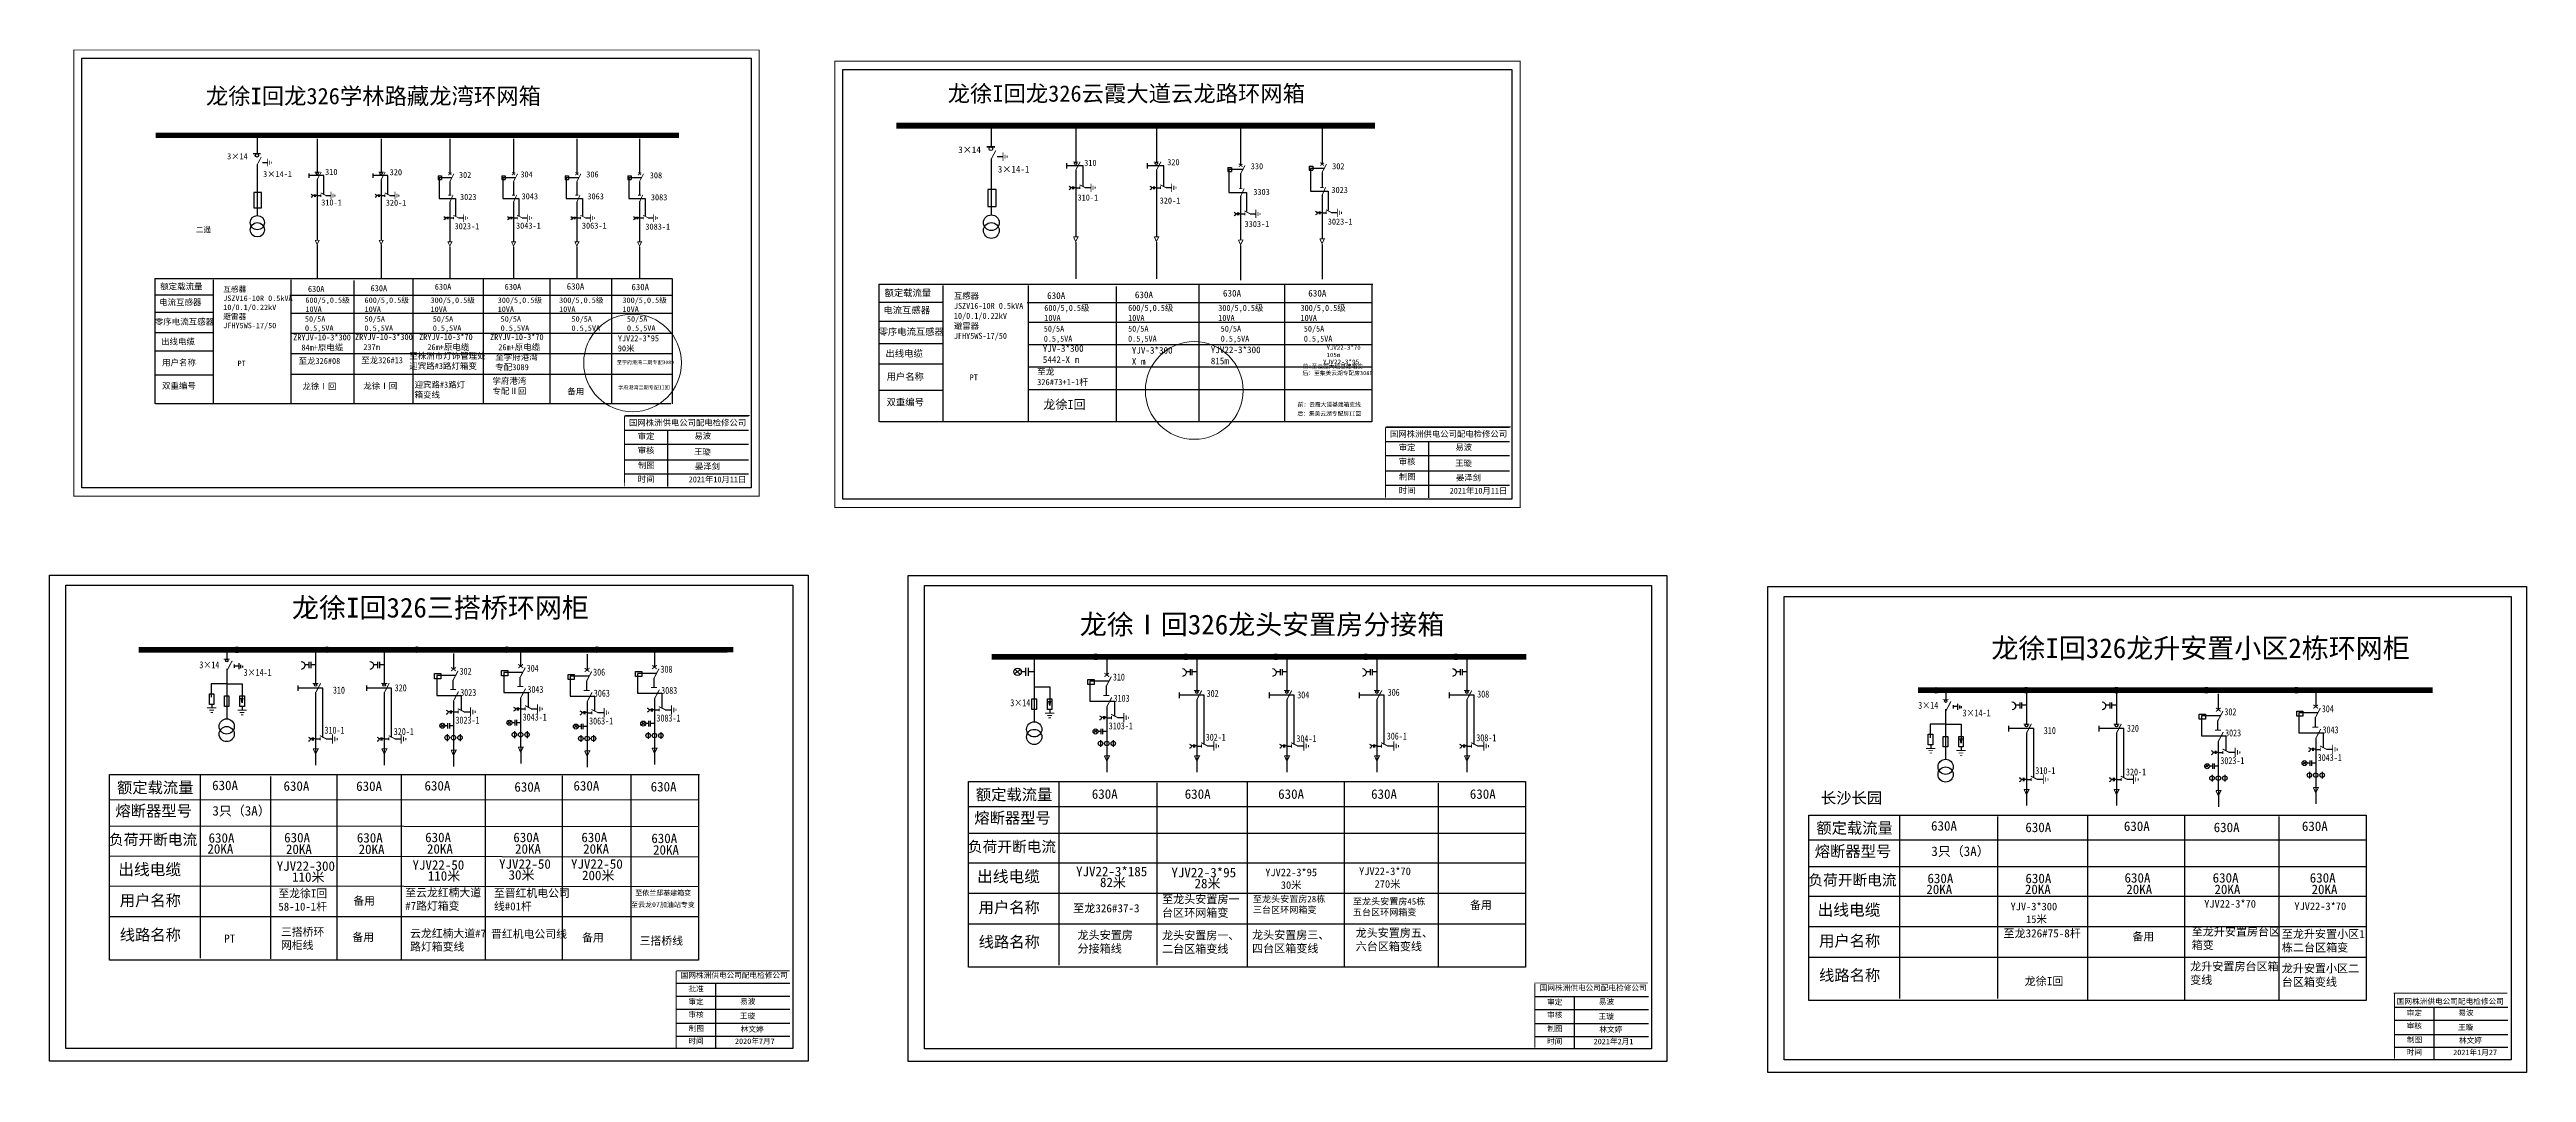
# Model space of a CAD drawing. Header units: millimetres. Extents: x 608 to 1061, y 2086 to 2274.
import ezdxf

# ---------------------------------------------------------------- set-up
doc = ezdxf.new("R2010")
doc.units = ezdxf.units.MM
doc.linetypes.add('ACAD_ISO02W100', pattern=[15, 12, -3])
doc.linetypes.add('CENTER', pattern=[50.8, 31.75, -6.35, 6.35, -6.35])
doc.layers.add('1', color=7, linetype='Continuous')
doc.layers.add('2', color=7, linetype='Continuous')
doc.styles.add('HZ', font='simkai_0.ttf')
doc.styles.add('hztxt_txtstyle_0.00_0_0', font='simkai.ttf')
doc.styles.add('hztxt_txtstyle_2.70_0_0', font='simkai.ttf', dxfattribs={"height": 2.7})
doc.styles.add('KaiTi_txtstyle_1.22_0_0', font='simkai.ttf', dxfattribs={"height": 1.220356})
doc.styles.add('STYLE1', font='txt.shx', dxfattribs={"height": 2.6})
doc.styles.add('字体', font='simkai_0.ttf', dxfattribs={"height": 2.5})
doc.styles.add('道路名', font='simhei.ttf', dxfattribs={"width": 0.8})

msp = doc.modelspace()

# ---------------------------------------------------------------- texts
at = {"color": 0, "linetype": 'Continuous', "style": 'hztxt_txtstyle_2.70_0_0'}
for s, height, p in [('3×14', 1.109, (640.38, 2253.57)), ('3×14', 1.22, (774.27, 2254.72)), ('3×14-1', 1.109, (646.97, 2250.32)), ('310', 1.109, (658.32, 2250.71)), ('320', 1.109, (670.15, 2250.66)), ('302', 1.109, (682.83, 2250.16)), ('304', 1.109, (694.09, 2250.26)), ('306', 1.109, (706.15, 2250.26)), ('308', 1.109, (717.78, 2250.08)), ('3×14-1', 1.22, (781.51, 2251.15)), ('310', 1.109, (797.34, 2252.38)), ('320', 1.109, (812.55, 2252.5)), ('330', 1.109, (827.85, 2251.75)), ('302', 1.109, (842.75, 2251.76)), ('310-1', 1.109, (657.61, 2245.12)), ('320-1', 1.109, (669.43, 2245.07)), ('3023', 1.109, (683.03, 2246.14)), ('3043', 1.109, (694.3, 2246.24)), ('3063', 1.109, (706.36, 2246.24)), ('3083', 1.109, (717.98, 2246.06)), ('310-1', 1.109, (796.12, 2246.03)), ('320-1', 1.109, (811.16, 2245.47)), ('3303', 1.109, (828.31, 2247.05)), ('3023', 1.109, (842.62, 2247.41)), ('3023-1', 1.109, (682.03, 2240.77)), ('3043-1', 1.109, (693.29, 2240.87)), ('3063-1', 1.109, (705.35, 2240.87)), ('3083-1', 1.109, (716.98, 2240.69)), ('3303-1', 1.109, (826.71, 2241.17)), ('3023-1', 1.109, (841.95, 2241.61))]:
    msp.add_text(s, height=height, dxfattribs=at).set_placement(p)
at = {"color": 7, "linetype": 'Continuous', "style": '道路名', "width": 0.8}
for s, p in [('3×14', (635.29, 2160.33)), ('3×14-1', (643.39, 2158.93)), ('302', (682.95, 2159.15)), ('304', (695.24, 2159.7)), ('306', (707.41, 2159)), ('308', (719.74, 2159.53)), ('310', (659.76, 2155.7)), ('320', (671.06, 2156.12)), ('3023', (683.07, 2155.27)), ('3043', (695.37, 2155.83)), ('3063', (707.54, 2155.13)), ('3083', (719.87, 2155.65)), ('3023-1', (682.2, 2150.2)), ('3043-1', (694.5, 2150.75)), ('3063-1', (706.67, 2150.05)), ('3083-1', (719, 2150.58)), ('310-1', (658.21, 2148.36)), ('320-1', (670.9, 2148.11))]:
    msp.add_text(s, height=1.284, dxfattribs=at).set_placement(p)
at = {"color": 0, "linetype": 'Continuous', "style": '道路名', "width": 0.8}
for s, p in [('310', (802.59, 2158.09)), ('3103', (802.72, 2154.21)), ('302', (819.76, 2155.09)), ('304', (836.36, 2154.83)), ('306', (852.92, 2155.29)), ('308', (869.31, 2154.98)), ('3×14', (783.8, 2153.38)), ('3103-1', (801.84, 2149.14)), ('3×14', (950.08, 2152.92)), ('3×14-1', (958.19, 2151.52)), ('302', (1006.15, 2151.73)), ('304', (1023.99, 2152.29)), ('302-1', (819.59, 2147.07)), ('304-1', (836.2, 2146.82)), ('306-1', (852.75, 2147.28)), ('308-1', (869.15, 2146.97)), ('310', (973.09, 2148.29)), ('320', (988.3, 2148.71)), ('3023', (1006.28, 2147.86)), ('3043', (1024.12, 2148.42)), ('310-1', (971.53, 2140.95)), ('320-1', (988.13, 2140.7)), ('3023-1', (1005.41, 2142.78)), ('3043-1', (1023.24, 2143.34))]:
    msp.add_text(s, height=1.284, dxfattribs=at).set_placement(p)
at = {"color": 0, "linetype": 'Continuous', "attachment_point": 1}
for s, insert, char_height, width, style in [('{\\fSimSun|b0|i0|c134|p54;龙徐I回龙326学林路藏龙湾环网箱}', (636.49, 2266.67), 3, 80.4201, '字体'), ('{\\fSimSun|b0|i0|c134|p54;龙徐I回龙326云霞大道云龙路环网箱}', (772.33, 2267.13), 3, 80.4201, '字体'), ('{\\fSimSun|b0|i0|c134|p2;二遥}', (634.64, 2241.19), 1.0024, 7.7986, 'hztxt_txtstyle_0.00_0_0'), ('{\\fSimSun|b0|i0|c134|p2;电流互感器}', (627.92, 2227.96), 1.1094, 17.8852, 'hztxt_txtstyle_2.70_0_0'), ('{\\fSimSun|b0|i0|c134|p2;额定载流量}', (628.11, 2230.84), 1.1094, 17.8852, 'hztxt_txtstyle_2.70_0_0'), ('\\A1;{\\fSimSun|b0|i0|c134|p2;互感器\\PJSZV16-10R 0.5kVA\\P10/0.1/0.22kV\\P避雷器\\PJFHY5WS-17/50}', (639.67, 2230.29), 0.9985, 18.4113, 'hztxt_txtstyle_2.70_0_0'), ('\\A1;{\\fSimSun|b0|i0|c134|p2;600/5,0.5级\\P10VA}', (654.71, 2228.28), 0.9985, 18.4113, 'hztxt_txtstyle_2.70_0_0'), ('{\\fSimSun|b0|i0|c134|p2;630A}', (655.18, 2230.39), 1.1094, 17.8852, 'hztxt_txtstyle_2.70_0_0'), ('\\A1;{\\fSimSun|b0|i0|c134|p2;600/5,0.5级\\P10VA}', (665.55, 2228.28), 0.9985, 18.4113, 'hztxt_txtstyle_2.70_0_0'), ('{\\fSimSun|b0|i0|c134|p2;630A}', (666.66, 2230.52), 1.1094, 17.8852, 'hztxt_txtstyle_2.70_0_0'), ('\\A1;{\\fSimSun|b0|i0|c134|p2;300/5,0.5级\\P10VA}', (677.63, 2228.28), 0.9985, 18.4113, 'hztxt_txtstyle_2.70_0_0'), ('{\\fSimSun|b0|i0|c134|p2;630A}', (678.41, 2230.78), 1.1094, 17.8852, 'hztxt_txtstyle_2.70_0_0'), ('\\A1;{\\fSimSun|b0|i0|c134|p2;300/5,0.5级\\P10VA}', (689.93, 2228.28), 0.9985, 18.4113, 'hztxt_txtstyle_2.70_0_0'), ('{\\fSimSun|b0|i0|c134|p2;630A}', (691.21, 2230.78), 1.1094, 17.8852, 'hztxt_txtstyle_2.70_0_0'), ('\\A1;{\\fSimSun|b0|i0|c134|p2;300/5,0.5级\\P10VA}', (701.18, 2228.28), 0.9985, 18.4113, 'hztxt_txtstyle_2.70_0_0'), ('{\\fSimSun|b0|i0|c134|p2;630A}', (702.58, 2230.88), 1.1757, 9.454, 'hztxt_txtstyle_0.00_0_0'), ('\\A1;{\\fSimSun|b0|i0|c134|p2;300/5,0.5级\\P10VA}', (712.78, 2228.28), 0.9985, 18.4113, 'hztxt_txtstyle_2.70_0_0'), ('{\\fSimSun|b0|i0|c134|p2;630A}', (714.44, 2230.78), 1.1757, 9.454, 'hztxt_txtstyle_0.00_0_0'), ('{\\fSimSun|b0|i0|c134|p2;额定载流量}', (760.77, 2229.72), 1.2204, 19.6738, 'hztxt_txtstyle_2.70_0_0'), ('\\A1;{\\fSimSun|b0|i0|c134|p2;互感器\\PJSZV16-10R 0.5kVA\\P10/0.1/0.22kV\\P避雷器\\PJFHY5WS-17/50}', (773.48, 2229.11), 1.0983, 20.2524, 'hztxt_txtstyle_2.70_0_0'), ('{\\fSimSun|b0|i0|c134|p2;630A}', (790.55, 2229.22), 1.2204, 19.6738, 'hztxt_txtstyle_2.70_0_0'), ('{\\fSimSun|b0|i0|c134|p2;630A}', (806.62, 2229.36), 1.2204, 19.6738, 'hztxt_txtstyle_2.70_0_0'), ('{\\fSimSun|b0|i0|c134|p2;630A}', (822.75, 2229.65), 1.2204, 19.6738, 'hztxt_txtstyle_2.70_0_0'), ('{\\fSimSun|b0|i0|c134|p2;630A}', (838.37, 2229.65), 1.2204, 19.6738, 'hztxt_txtstyle_2.70_0_0'), ('{\\fSimSun|b0|i0|c134|p2;零序电流互感器}', (627.13, 2224.38), 1.1094, 17.8852, 'hztxt_txtstyle_2.70_0_0'), ('{\\fSimSun|b0|i0|c134|p2;50/5A\\P0.5,5VA}', (654.63, 2224.82), 0.9985, 17.8852, 'hztxt_txtstyle_2.70_0_0'), ('{\\fSimSun|b0|i0|c134|p2;50/5A\\P0.5,5VA}', (665.54, 2224.82), 0.9985, 17.8852, 'hztxt_txtstyle_2.70_0_0'), ('{\\fSimSun|b0|i0|c134|p2;50/5A\\P0.5,5VA}', (678.04, 2224.82), 0.9985, 17.8852, 'hztxt_txtstyle_2.70_0_0'), ('{\\fSimSun|b0|i0|c134|p2;50/5A\\P0.5,5VA}', (690.47, 2224.82), 0.9985, 17.8852, 'hztxt_txtstyle_2.70_0_0'), ('{\\fSimSun|b0|i0|c134|p2;50/5A\\P0.5,5VA}', (703.45, 2224.82), 0.9985, 17.8852, 'hztxt_txtstyle_2.70_0_0'), ('{\\fSimSun|b0|i0|c134|p2;50/5A\\P0.5,5VA}', (713.6, 2224.82), 0.9985, 17.8852, 'hztxt_txtstyle_2.70_0_0'), ('{\\fSimSun|b0|i0|c134|p2;零序电流互感器}', (759.69, 2222.61), 1.2204, 19.6738, 'hztxt_txtstyle_2.70_0_0'), ('{\\fSimSun|b0|i0|c134|p2;电流互感器}', (760.56, 2226.55), 1.2204, 19.6738, 'hztxt_txtstyle_2.70_0_0'), ('{\\fSimSun|b0|i0|c134|p2;50/5A\\P0.5,5VA}', (789.94, 2223.1), 1.0983, 19.6738, 'hztxt_txtstyle_2.70_0_0'), ('\\A1;{\\fSimSun|b0|i0|c134|p2;600/5,0.5级\\P10VA}', (790.03, 2226.9), 1.0983, 20.2524, 'hztxt_txtstyle_2.70_0_0'), ('{\\fSimSun|b0|i0|c134|p2;50/5A\\P0.5,5VA}', (805.38, 2223.1), 1.0983, 19.6738, 'hztxt_txtstyle_2.70_0_0'), ('\\A1;{\\fSimSun|b0|i0|c134|p2;600/5,0.5级\\P10VA}', (805.39, 2226.9), 1.0983, 20.2524, 'hztxt_txtstyle_2.70_0_0'), ('\\A1;{\\fSimSun|b0|i0|c134|p2;300/5,0.5级\\P10VA}', (821.89, 2226.9), 1.0983, 20.2524, 'hztxt_txtstyle_2.70_0_0'), ('{\\fSimSun|b0|i0|c134|p2;50/5A\\P0.5,5VA}', (822.34, 2223.1), 1.0983, 19.6738, 'hztxt_txtstyle_2.70_0_0'), ('\\A1;{\\fSimSun|b0|i0|c134|p2;300/5,0.5级\\P10VA}', (836.96, 2226.9), 1.0983, 20.2524, 'hztxt_txtstyle_2.70_0_0'), ('{\\fSimSun|b0|i0|c134|p2;50/5A\\P0.5,5VA}', (837.56, 2223.1), 1.0983, 19.6738, 'hztxt_txtstyle_2.70_0_0'), ('{\\fSimSun|b0|i0|c134|p2;出线电缆}', (628.26, 2220.74), 1.1094, 17.8852, 'hztxt_txtstyle_2.70_0_0'), ('{\\fSimSun|b0|i0|c134|p2;ZRYJV-10-3*300 \\P  84m+原电缆}', (652.47, 2221.51), 1.1094, 17.8852, 'hztxt_txtstyle_2.70_0_0'), ('{\\fSimSun|b0|i0|c134|p2;ZRYJV-10-3*300 \\P  237m}', (663.81, 2221.58), 1.1094, 17.8852, 'hztxt_txtstyle_2.70_0_0'), ('{\\fSimSun|b0|i0|c134|p2;至株洲市灯饰管理处迎宾路#3路灯箱变}', (673.74, 2218.12), 1.1094, 14.3447, 'hztxt_txtstyle_2.70_0_0'), ('{\\fSimSun|b0|i0|c134|p2;ZRYJV-10-3*70\\P  26m+原电缆}', (675.54, 2221.58), 1.1094, 17.8852, 'hztxt_txtstyle_2.70_0_0'), ('{\\fSimSun|b0|i0|c134|p2;ZRYJV-10-3*70\\P  26m+原电缆}', (688.53, 2221.57), 1.1094, 17.8852, 'hztxt_txtstyle_2.70_0_0'), ('{\\fSimSun|b0|i0|c134|p2;出线电缆}', (760.94, 2218.61), 1.2204, 19.6738, 'hztxt_txtstyle_2.70_0_0'), ('YJV-3*300\\P5442-X m', (789.76, 2219.53), 1.22, 19.6738, 'hztxt_txtstyle_2.70_0_0'), ('YJV-3*300\\PX m', (806.06, 2219.19), 1.22, 19.6738, 'hztxt_txtstyle_2.70_0_0'), ('YJV22-3*300\\P815m', (820.52, 2219.29), 1.2204, 19.6738, 'hztxt_txtstyle_2.70_0_0'), ('{\\fSimSun|b0|i0|c134|p2;用户名称}', (628.45, 2216.9), 1.1094, 17.8852, 'hztxt_txtstyle_2.70_0_0'), ('{\\fSimSun|b0|i0|c134|p2;PT}', (642.28, 2216.7), 1.0024, 7.7986, 'hztxt_txtstyle_0.00_0_0'), ('{\\fSimSun|b0|i0|c134|p2;至龙326#08}', (653.46, 2217.19), 1.1094, 9.6036, 'hztxt_txtstyle_2.70_0_0'), ('{\\fSimSun|b0|i0|c134|p2;至龙326#13}', (664.94, 2217.32), 1.1094, 9.6036, 'hztxt_txtstyle_2.70_0_0'), ('{\\fSimSun|b0|i0|c134|p2;学府港湾\\P专配Ⅱ回}', (688.96, 2213.54), 1.1094, 14.3447, 'hztxt_txtstyle_2.70_0_0'), ('{\\fSimSun|b0|i0|c134|p2;至学府港湾\\P专配3089}', (689.49, 2217.91), 1.1094, 14.3447, 'hztxt_txtstyle_2.70_0_0'), ('{\\fSimSun|b0|i0|c134|p2;用户名称}', (761.15, 2214.38), 1.2204, 19.6738, 'hztxt_txtstyle_2.70_0_0'), ('{\\fSimSun|b0|i0|c134|p2;PT}', (776.36, 2214.16), 1.1026, 8.5785, 'hztxt_txtstyle_0.00_0_0'), ('{\\fSimSun|b0|i0|c134|p2;\\C256;前:至云霞大道基建箱变\\P后：\\C0;至集美云湖专配房3089}', (837.33, 2216.05), 0.75, 12.4857, 'hztxt_txtstyle_2.70_0_0'), ('{\\fSimSun|b0|i0|c134|p2;YJV22-3*95}', (841.07, 2216.9), 0.85, 8.9502, 'hztxt_txtstyle_2.70_0_0'), ('{\\fSimSun|b0|i0|c134|p2;双重编号}', (628.45, 2212.64), 1.1094, 17.8852, 'hztxt_txtstyle_2.70_0_0'), ('{\\fSimSun|b0|i0|c134|p2;龙徐Ⅰ回}', (654.16, 2212.55), 1.1094, 17.8852, 'hztxt_txtstyle_2.70_0_0'), ('{\\fSimSun|b0|i0|c134|p2;龙徐Ⅰ回}', (665.31, 2212.62), 1.1094, 17.8852, 'hztxt_txtstyle_2.70_0_0'), ('{\\fSimSun|b0|i0|c134|p2;迎宾路#3路灯\\P箱变线}', (674.69, 2212.85), 1.1094, 14.3447, 'hztxt_txtstyle_2.70_0_0'), ('{\\fSimSun|b0|i0|c134|p2;备用}', (702.68, 2211.61), 1.1094, 17.8852, 'hztxt_txtstyle_2.70_0_0'), ('{\\fSimSun|b0|i0|c134|p2;双重编号}', (761.15, 2209.69), 1.2204, 19.6738, 'hztxt_txtstyle_2.70_0_0'), ('{\\fSimSun|b0|i0|c134|p2;后：集美云湖专配房II回}', (836.39, 2207.36), 0.75, 12.6836, 'hztxt_txtstyle_2.70_0_0')]:
    msp.add_mtext(s, dxfattribs=dict(at, insert=insert, char_height=char_height, width=width, style=style))
at = {"color": 7, "linetype": 'Continuous', "true_color": 0xffffff, "attachment_point": 1, "style": 'hztxt_txtstyle_2.70_0_0'}
for s, insert, char_height, width in [('{\\fSimSun|b0|i0|c134|p2;YJV22-3*95\\P90米}', (711.93, 2221.34, 0.01), 1.1094, 17.8852), ('{\\fSimSun|b0|i0|c134|p2;至学府港湾二期专配3089}', (711.74, 2216.72, 0.01), 0.6656, 10.0352), ('{\\fSimSun|b0|i0|c134|p2;学府港湾二期专配II回}', (712, 2212.1, 0.01), 0.6656, 10.0352)]:
    msp.add_mtext(s, dxfattribs=dict(at, insert=insert, char_height=char_height, width=width))
at = {"color": 7, "linetype": 'Continuous', "attachment_point": 1}
for s, insert, char_height, width, style in [('YJV22-3*70\\P105m', (841.72, 2219.48), 0.8, 19.6738, 'KaiTi_txtstyle_1.22_0_0'), ('{\\fSimSun|b0|i0|c134|p2;前：云霞大道基建箱变线}', (836.45, 2209.04), 0.75, 19.6738, 'KaiTi_txtstyle_1.22_0_0'), ('国网株洲供电公司配电检修公司', (713.98, 2205.89), 1.0944, 29.9201, '字体'), ('\\f\uffbfﾬￌﾣﾤ_GB2312|b0|i0|c134|p49;审定', (715.58, 2203.4), 1.0944, 8.5588, '字体'), ('\\f\uffbfﾬￌﾣﾤ_GB2312|b0|i0|c134|p49;审核', (715.58, 2200.82), 1.0944, 8.5588, '字体'), ('王璇', (725.89, 2200.53), 1.094, 8.5588, '字体'), ('{\\fSimHei|b0|i0|c134|p2;易波}', (725.95, 2203.46), 1.0944, 8.5588, '字体'), ('国网株洲供电公司配电检修公司', (853.34, 2203.82), 1.0944, 29.9201, '字体'), ('\\f\uffbfﾬￌﾣﾤ_GB2312|b0|i0|c134|p49;审定', (854.94, 2201.33), 1.0944, 8.5588, '字体'), ('{\\fSimHei|b0|i0|c134|p2;易波}', (865.31, 2201.39), 1.0944, 8.5588, '字体'), ('\\f\uffbfﾬￌﾣﾤ_GB2312|b0|i0|c134|p49;制图', (715.64, 2198.04), 1.0944, 8.5588, '字体'), ('\\f\uffbfﾬￌﾣﾤ_GB2312|b0|i0|c134|p49;时间', (715.58, 2195.53), 1.0944, 8.5588, '字体'), ('2021{\\fSimHei|b0|i0|c134|p2;年}10{\\fSimHei|b0|i0|c134|p2;月11日}', (724.91, 2195.48), 1.0944, 16.0081, '字体'), ('{\\fSimSun|b0|i0|c134|p2;晏泽剑}', (726.05, 2197.89), 1.0944, 8.5588, '字体'), ('\\f\uffbfﾬￌﾣﾤ_GB2312|b0|i0|c134|p49;制图', (855, 2195.97), 1.0944, 8.5588, '字体'), ('\\f\uffbfﾬￌﾣﾤ_GB2312|b0|i0|c134|p49;审核', (854.94, 2198.75), 1.0944, 8.5588, '字体'), ('王璇', (865.26, 2198.46), 1.094, 8.5588, '字体'), ('{\\fSimSun|b0|i0|c134|p2;晏泽剑}', (865.42, 2195.82), 1.0944, 8.5588, '字体'), ('\\f\uffbfﾬￌﾣﾤ_GB2312|b0|i0|c134|p49;时间', (854.94, 2193.46), 1.0944, 8.5588, '字体'), ('2021{\\fSimHei|b0|i0|c134|p2;年}10{\\fSimHei|b0|i0|c134|p2;月11日}', (864.27, 2193.41), 1.0944, 16.0081, '字体'), ('{\\fSimSun|b0|i0|c134|p2;额定载流量}', (620.2, 2139.52), 2.0551, 15.8235, 'HZ'), ('{\\fSimSun|b0|i0|c134|p2;630A}', (637.63, 2139.76), 1.7423, 14.01, 'STYLE1'), ('{\\fSimSun|b0|i0|c134|p2;630A}', (650.7, 2139.64), 1.7423, 14.01, 'STYLE1'), ('{\\fSimSun|b0|i0|c134|p2;630A}', (664.01, 2139.62), 1.7423, 14.01, 'STYLE1'), ('{\\fSimSun|b0|i0|c134|p2;630A}', (676.52, 2139.69), 1.7423, 14.01, 'STYLE1'), ('{\\fSimSun|b0|i0|c134|p2;630A}', (692.98, 2139.48), 1.7423, 14.01, 'STYLE1'), ('{\\fSimSun|b0|i0|c134|p2;630A}', (703.8, 2139.69), 1.7423, 14.01, 'STYLE1'), ('{\\fSimSun|b0|i0|c134|p2;630A}', (717.94, 2139.52), 1.7423, 14.01, 'STYLE1'), ('{\\fSimSun|b0|i0|c134|p2;熔断器型号}', (619.92, 2135.25), 2.0551, 16.4121, 'HZ'), ('{\\fSimSun|b0|i0|c134|p2;3只（3A）}', (637.68, 2135.1), 1.7423, 14.01, 'STYLE1'), ('{\\fSimSun|b0|i0|c134|p2;\\H0.96x;负荷开断电流}', (618.75, 2129.94), 2.0551, 18.7915, 'HZ'), ('{\\fSimSun|b0|i0|c134|p2;20KA}', (636.77, 2128.12), 1.7423, 14.01, 'STYLE1'), ('{\\fSimSun|b0|i0|c134|p2;630A}', (636.98, 2130.13), 1.7423, 14.01, 'STYLE1'), ('{\\fSimSun|b0|i0|c134|p2;630A}', (650.82, 2130.19), 1.7423, 14.01, 'STYLE1'), ('{\\fSimSun|b0|i0|c134|p2;20KA}', (651.15, 2128.07), 1.7423, 14.01, 'STYLE1'), ('{\\fSimSun|b0|i0|c134|p2;630A}', (664.13, 2130.16), 1.7423, 14.01, 'STYLE1'), ('{\\fSimSun|b0|i0|c134|p2;20KA}', (664.46, 2128.05), 1.7423, 14.01, 'STYLE1'), ('{\\fSimSun|b0|i0|c134|p2;630A}', (676.64, 2130.23), 1.7423, 14.01, 'STYLE1'), ('{\\fSimSun|b0|i0|c134|p2;20KA}', (676.97, 2128.12), 1.7423, 14.01, 'STYLE1'), ('{\\fSimSun|b0|i0|c134|p2;630A}', (692.79, 2130.23), 1.7423, 14.01, 'STYLE1'), ('{\\fSimSun|b0|i0|c134|p2;20KA}', (693.11, 2128.12), 1.7423, 14.01, 'STYLE1'), ('{\\fSimSun|b0|i0|c134|p2;630A}', (705.25, 2130.23), 1.7423, 14.01, 'STYLE1'), ('{\\fSimSun|b0|i0|c134|p2;20KA}', (705.58, 2128.12), 1.7423, 14.01, 'STYLE1'), ('{\\fSimSun|b0|i0|c134|p2;630A}', (718.06, 2130.06), 1.7423, 14.01, 'STYLE1'), ('{\\fSimSun|b0|i0|c134|p2;20KA}', (718.38, 2127.95), 1.7423, 14.01, 'STYLE1'), ('{\\fSimSun|b0|i0|c134|p2;出线电缆}', (620.43, 2124.55), 2.1117, 14.3962, 'HZ'), ('{\\fSimSun|b0|i0|c134|p2;YJV22-300}', (649.46, 2124.98), 1.7423, 14.01, 'STYLE1'), ('{\\fSimSun|b0|i0|c134|p2;110米}', (652.27, 2122.97), 1.7423, 14.01, 'STYLE1'), ('{\\fSimSun|b0|i0|c134|p2;YJV22-50}', (674.32, 2125.18), 1.7423, 14.01, 'STYLE1'), ('{\\fSimSun|b0|i0|c134|p2;110米}', (677.13, 2123.18), 1.7423, 14.01, 'STYLE1'), ('{\\fSimSun|b0|i0|c134|p2;YJV22-50}', (690.18, 2125.36), 1.7423, 14.01, 'STYLE1'), ('{\\fSimSun|b0|i0|c134|p2;30米}', (691.92, 2123.36), 1.7423, 14.01, 'STYLE1'), ('{\\fSimSun|b0|i0|c134|p2;YJV22-50}', (703.35, 2125.36), 1.7423, 14.01, 'STYLE1'), ('{\\fSimSun|b0|i0|c134|p2;200米}', (705.37, 2123.27), 1.7423, 14.01, 'STYLE1'), ('{\\fSimSun|b0|i0|c134|p2;用户名称}', (620.71, 2118.85), 2.0551, 14.01, 'HZ'), ('{\\fSimSun|b0|i0|c134|p54;至龙徐I回58-10-1杆}', (649.76, 2119.83), 1.4553, 13.932, 'STYLE1'), ('{\\fSimSun|b0|i0|c134|p54;备用}', (663.49, 2118.47), 1.4553, 13.932, 'STYLE1'), ('{\\fSimSun|b0|i0|c134|p54;至云龙红楠大道#7路灯箱变}', (673, 2119.97), 1.4553, 13.932, 'STYLE1'), ('{\\fSimSun|b0|i0|c134|p54;至晋红机电公司线#01杆}', (689.24, 2119.88), 1.4553, 13.932, 'STYLE1'), ('{\\fSimSun|b0|i0|c134|p54;至依兰邸基建箱变}', (715.12, 2119.67), 0.9134, 13.932, 'STYLE1'), ('{\\fSimSun|b0|i0|c134|p54;至云龙07加油站专变}', (714.36, 2117.5), 0.9134, 13.932, 'STYLE1'), ('{\\fSimSun|b0|i0|c134|p2;线路名称}', (620.71, 2112.54), 2.0551, 14.01, 'HZ'), ('{\\fSimSun|b1|i0|c134|p54;PT}', (639.86, 2111.56), 1.4553, 13.932, 'STYLE1'), ('{\\fSimSun|b0|i0|c134|p54;三搭桥环\\P网柜线}', (650.24, 2112.78), 1.4553, 13.932, 'STYLE1'), ('{\\fSimSun|b0|i0|c134|p54;备用}', (663.32, 2111.82), 1.4553, 13.932, 'STYLE1'), ('{\\fSimSun|b0|i0|c134|p54;云龙红楠大道#7路灯箱变线}', (673.89, 2112.49), 1.4553, 13.932, 'STYLE1'), ('{\\fSimSun|b0|i0|c134|p54;晋红机电公司线}', (688.72, 2112.4), 1.4553, 13.932, 'STYLE1'), ('{\\fSimSun|b0|i0|c134|p54;备用}', (705.38, 2111.72), 1.4553, 13.932, 'STYLE1'), ('{\\fSimSun|b0|i0|c134|p54;三搭桥线}', (715.93, 2111.15), 1.4553, 13.932, 'STYLE1'), ('国网株洲供电公司配电检修公司', (723.45, 2104.61), 0.9996, 27.328, '字体'), ('{\\fKaiTi_GB2312|b0|i0|c134|p49;批准}', (724.86, 2102.13), 0.9996, 7.8173, '字体'), ('国网株洲供电公司配电检修公司', (880.76, 2102.3), 0.9996, 27.328, '字体'), ('\\f\uffbfﾬￌﾣﾤ_GB2312|b0|i0|c134|p49;审定', (724.86, 2099.76), 0.9996, 7.8173, '字体'), ('\\f\uffbfﾬￌﾣﾤ_GB2312|b0|i0|c134|p49;审核', (724.86, 2097.41), 0.9996, 7.8173, '字体'), ('王璇', (734.28, 2097.14), 1, 7.8173, '字体'), ('{\\fSimHei|b0|i0|c134|p2;易波}', (734.33, 2099.82), 0.9996, 7.8173, '字体'), ('\\f\uffbfﾬￌﾣﾤ_GB2312|b0|i0|c134|p49;审定', (882.11, 2099.7), 0.9996, 7.8173, '字体'), ('\\f\uffbfﾬￌﾣﾤ_GB2312|b0|i0|c134|p49;审核', (882.11, 2097.35), 0.9996, 7.8173, '字体'), ('王璇', (891.53, 2097.08), 1, 7.8173, '字体'), ('{\\fSimHei|b0|i0|c134|p2;易波}', (891.58, 2099.76), 0.9996, 7.8173, '字体'), ('国网株洲供电公司配电检修公司', (1037.73, 2099.83), 0.9996, 27.328, '字体'), ('\\f\uffbfﾬￌﾣﾤ_GB2312|b0|i0|c134|p49;审定', (1039.53, 2097.71), 0.9996, 7.8173, '字体'), ('{\\fSimHei|b0|i0|c134|p2;易波}', (1049, 2097.77), 0.9996, 7.8173, '字体'), ('\\f\uffbfﾬￌﾣﾤ_GB2312|b0|i0|c134|p49;制图', (724.91, 2094.87), 0.9996, 7.8173, '字体'), ('\\f\uffbfﾬￌﾣﾤ_GB2312|b0|i0|c134|p49;时间', (724.86, 2092.57), 0.9996, 7.8173, '字体'), ('2020{\\fSimHei|b0|i0|c134|p2;年}7{\\fSimHei|b0|i0|c134|p2;月7}', (733.38, 2092.53), 0.9996, 14.6213, '字体'), ('{\\fSimSun|b0|i0|c134|p2;林文婷}', (734.43, 2094.73), 0.9996, 7.8173, '字体'), ('\\f\uffbfﾬￌﾣﾤ_GB2312|b0|i0|c134|p49;制图', (882.16, 2094.81), 0.9996, 7.8173, '字体'), ('\\f\uffbfﾬￌﾣﾤ_GB2312|b0|i0|c134|p49;时间', (882.11, 2092.52), 0.9996, 7.8173, '字体'), ('2021{\\fSimHei|b0|i0|c134|p2;年}2{\\fSimHei|b0|i0|c134|p2;月1}', (890.63, 2092.48), 0.9996, 14.6213, '字体'), ('{\\fSimSun|b0|i0|c134|p2;林文婷}', (891.68, 2094.68), 0.9996, 7.8173, '字体'), ('\\f\uffbfﾬￌﾣﾤ_GB2312|b0|i0|c134|p49;制图', (1039.59, 2092.82), 0.9996, 7.8173, '字体'), ('\\f\uffbfﾬￌﾣﾤ_GB2312|b0|i0|c134|p49;审核', (1039.53, 2095.36), 0.9996, 7.8173, '字体'), ('王璇', (1048.95, 2095.09), 1, 7.8173, '字体'), ('{\\fSimSun|b0|i0|c134|p2;林文婷}', (1049.1, 2092.68), 0.9996, 7.8173, '字体'), ('\\f\uffbfﾬￌﾣﾤ_GB2312|b0|i0|c134|p49;时间', (1039.53, 2090.52), 0.9996, 7.8173, '字体'), ('2021{\\fSimHei|b0|i0|c134|p2;年}1{\\fSimHei|b0|i0|c134|p2;月27}', (1048.05, 2090.48), 0.9996, 14.6213, '字体')]:
    msp.add_mtext(s, dxfattribs=dict(at, insert=insert, char_height=char_height, width=width, style=style))
at = {"linetype": 'Continuous', "attachment_point": 1}
for s, insert, char_height, width, style in [('{\\fSimSun|b0|i0|c134|p2;至\\fSimSun|b0|i0|c134|p6;龙326#73+1-1杆}', (788.71, 2215.24), 1.1385, 10.0574, 'STYLE1'), ('{\\fSimSun|b0|i0|c134|p6;龙徐I回}', (789.84, 2209.46), 1.6264, 14.3677, 'STYLE1'), ('{\\fSimSun|b0|i0|c134|p2;额定载流量}', (777.49, 2138.23), 2.0551, 15.8235, 'HZ'), ('{\\fSimSun|b0|i0|c134|p2;630A}', (798.73, 2138.17), 1.7423, 14.01, 'STYLE1'), ('{\\fSimSun|b0|i0|c134|p2;630A}', (815.75, 2138.17), 1.7423, 14.01, 'STYLE1'), ('{\\fSimSun|b0|i0|c134|p2;630A}', (832.86, 2138.17), 1.7423, 14.01, 'STYLE1'), ('{\\fSimSun|b0|i0|c134|p2;630A}', (849.88, 2138.17), 1.7423, 14.01, 'STYLE1'), ('{\\fSimSun|b0|i0|c134|p2;630A}', (867.96, 2138.17), 1.7423, 14.01, 'STYLE1'), ('{\\fSimSun|b0|i0|c134|p2;长沙长园}', (932.26, 2137.61), 2.0551, 14.01, 'HZ'), ('{\\fSimSun|b0|i0|c134|p2;熔断器型号}', (777.21, 2133.96), 2.0551, 16.4121, 'HZ'), ('{\\fSimSun|b0|i0|c134|p2;额定载流量}', (931.41, 2132.11), 2.0551, 15.8235, 'HZ'), ('{\\fSimSun|b0|i0|c134|p2;630A}', (952.43, 2132.35), 1.7423, 14.01, 'STYLE1'), ('{\\fSimSun|b0|i0|c134|p2;630A}', (969.7, 2132.07), 1.7423, 14.01, 'STYLE1'), ('{\\fSimSun|b0|i0|c134|p2;630A}', (987.74, 2132.28), 1.7423, 14.01, 'STYLE1'), ('{\\fSimSun|b0|i0|c134|p2;630A}', (1004.19, 2132.07), 1.7423, 14.01, 'STYLE1'), ('{\\fSimSun|b0|i0|c134|p2;630A}', (1020.34, 2132.28), 1.7423, 14.01, 'STYLE1'), ('{\\fSimSun|b0|i0|c134|p2;\\H0.96x;负荷开断电流}', (776.04, 2128.65), 2.0551, 18.7915, 'HZ'), ('{\\fSimSun|b0|i0|c134|p2;熔断器型号}', (931.13, 2127.84), 2.0551, 16.4121, 'HZ'), ('{\\fSimSun|b0|i0|c134|p2;3只（3A）}', (952.48, 2127.69), 1.7423, 14.01, 'STYLE1'), ('{\\fSimSun|b0|i0|c134|p2;出线电缆}', (777.72, 2123.26), 2.1117, 14.3962, 'HZ'), ('{\\fSimSun|b0|i0|c134|p2;YJV22-3*185}', (795.85, 2123.99), 1.7423, 14.01, 'STYLE1'), ('{\\fSimSun|b0|i0|c134|p2;YJV22-3*95}', (813.31, 2123.79), 1.7423, 14.01, 'STYLE1'), ('{\\fSimSun|b0|i0|c134|p2;YJV22-3*95\\P   30米}', (830.5, 2123.65), 1.3939, 11.208, 'STYLE1'), ('{\\fSimSun|b0|i0|c134|p2;YJV22-3*70\\P   270米}', (847.68, 2123.85), 1.3939, 11.208, 'STYLE1'), ('{\\fSimSun|b0|i0|c134|p2;82米}', (800.23, 2121.99), 1.7423, 14.01, 'STYLE1'), ('{\\fSimSun|b0|i0|c134|p2;至\\fSimSun|b0|i0|c134|p6;龙头安置房一台区环网箱变}', (811.6, 2118.77), 1.4855, 15.7771, 'STYLE1'), ('{\\fSimSun|b0|i0|c134|p2;28米}', (817.55, 2121.79), 1.7423, 14.01, 'STYLE1'), ('{\\fSimSun|b0|i0|c134|p2;至\\fSimSun|b0|i0|c134|p6;龙头安置房28栋三台区环网箱变}', (828.23, 2118.67), 1.1884, 13.724, 'STYLE1'), ('{\\fSimSun|b0|i0|c134|p2;至\\fSimSun|b0|i0|c134|p6;龙头安置房45栋五台区环网箱变}', (846.54, 2118.22), 1.1884, 13.724, 'STYLE1'), ('{\\fSimSun|b0|i0|c134|p2;\\H0.96x;负荷开断电流}', (929.96, 2122.53), 2.0551, 18.7915, 'HZ'), ('{\\fSimSun|b0|i0|c134|p2;20KA}', (951.56, 2120.71), 1.7423, 14.01, 'STYLE1'), ('{\\fSimSun|b0|i0|c134|p2;630A}', (951.77, 2122.72), 1.7423, 14.01, 'STYLE1'), ('{\\fSimSun|b0|i0|c134|p2;20KA}', (969.61, 2120.71), 1.7423, 14.01, 'STYLE1'), ('{\\fSimSun|b0|i0|c134|p2;630A}', (969.71, 2122.72), 1.7423, 14.01, 'STYLE1'), ('{\\fSimSun|b0|i0|c134|p2;630A}', (987.86, 2122.82), 1.7423, 14.01, 'STYLE1'), ('{\\fSimSun|b0|i0|c134|p2;20KA}', (988.18, 2120.71), 1.7423, 14.01, 'STYLE1'), ('{\\fSimSun|b0|i0|c134|p2;630A}', (1004, 2122.82), 1.7423, 14.01, 'STYLE1'), ('{\\fSimSun|b0|i0|c134|p2;20KA}', (1004.33, 2120.71), 1.7423, 14.01, 'STYLE1'), ('{\\fSimSun|b0|i0|c134|p2;630A}', (1021.78, 2122.82), 1.7423, 14.01, 'STYLE1'), ('{\\fSimSun|b0|i0|c134|p2;20KA}', (1022.11, 2120.71), 1.7423, 14.01, 'STYLE1'), ('{\\fSimSun|b0|i0|c134|p2;用户名称}', (778, 2117.56), 2.0551, 14.01, 'HZ'), ('{\\fSimSun|b0|i0|c134|p2;至龙326#37-3}', (795.33, 2117.12), 1.4855, 40.3925, 'STYLE1'), ('{\\fSimSun|b0|i0|c134|p54;备用}', (868.01, 2117.69), 1.4553, 13.932, 'STYLE1'), ('{\\fSimSun|b0|i0|c134|p2;出线电缆}', (931.64, 2117.14), 2.1117, 14.3962, 'HZ'), ('{\\fSimSun|b0|i0|c134|p2;YJV-3*300\\P   15米}', (966.99, 2117.4), 1.3939, 11.208, 'STYLE1'), ('{\\fSimSun|b0|i0|c134|p2;YJV22-3*70}', (1002.45, 2117.89), 1.3939, 11.208, 'STYLE1'), ('{\\fSimSun|b0|i0|c134|p2;YJV22-3*70}', (1018.97, 2117.44), 1.3939, 11.208, 'STYLE1'), ('{\\fSimSun|b0|i0|c134|p2;线路名称}', (778, 2111.25), 2.0551, 14.01, 'HZ'), ('{\\fSimSun|b0|i0|c134|p6;龙头安置房分接箱线}', (796.12, 2112.2), 1.4855, 11.172, 'STYLE1'), ('{\\fSimSun|b0|i0|c134|p6;龙头安置房一、二台区箱变线}', (811.6, 2112.15), 1.4855, 15.7771, 'STYLE1'), ('{\\fSimSun|b0|i0|c134|p6;龙头安置房三、四台区箱变线}', (828.08, 2112.23), 1.4855, 15.7771, 'STYLE1'), ('{\\fSimSun|b0|i0|c134|p6;龙头安置房五、六台区箱变线}', (847.05, 2112.61), 1.4855, 15.7771, 'STYLE1'), ('{\\fSimSun|b0|i0|c134|p2;用户名称}', (931.92, 2111.44), 2.0551, 14.01, 'HZ'), ('{\\fSimSun|b0|i0|c134|p2;至\\fSimSun|b0|i0|c134|p6;龙326#75-8杆}', (965.7, 2112.53), 1.4855, 16.8491, 'STYLE1'), ('{\\fSimSun|b0|i0|c134|p54;备用}', (989.32, 2111.92), 1.4553, 13.932, 'STYLE1'), ('{\\fSimSun|b0|i0|c134|p2;至\\fSimSun|b0|i0|c134|p6;龙升安置房台区箱变}', (1000.16, 2112.84), 1.4855, 16.8491, 'STYLE1'), ('{\\fSimSun|b0|i0|c134|p2;至\\fSimSun|b0|i0|c134|p6;龙升安置小区1栋二台区箱变}', (1016.67, 2112.4), 1.4855, 15.4349, 'STYLE1'), ('{\\fSimSun|b0|i0|c134|p2;线路名称}', (931.92, 2105.13), 2.0551, 14.01, 'HZ'), ('{\\fSimSun|b0|i0|c134|p6;龙升安置房台区箱变线}', (999.88, 2106.46), 1.4855, 16.8491, 'STYLE1'), ('{\\fSimSun|b0|i0|c134|p6;龙升安置小区二台区箱变线}', (1016.65, 2106.09), 1.4855, 15.4349, 'STYLE1'), ('{\\fSimSun|b0|i0|c134|p6;龙徐I回}', (969.57, 2103.76), 1.4855, 13.123, 'STYLE1')]:
    msp.add_mtext(s, dxfattribs=dict(at, insert=insert, char_height=char_height, width=width, style=style))
at = {"color": 7, "insert": (652.25, 2173.26), "char_height": 3.6261, "width": 525.0539, "attachment_point": 1}
msp.add_mtext('{\\fSimSun|b0|i0|c134|p54;龙徐I回326三搭桥环网柜}', dxfattribs=at)
at = {"color": 0, "char_height": 3.6261, "width": 525.0539, "attachment_point": 1}
for s, insert in [('{\\fSimSun|b0|i0|c134|p54;龙徐Ⅰ回326龙头安置房分接箱}', (796.53, 2170.18)), ('{\\fSimSun|b0|i0|c134|p54;龙徐I回326龙升安置小区2栋环网柜}', (963.47, 2165.84))]:
    msp.add_mtext(s, dxfattribs=dict(at, insert=insert))

# ---------------------------------------------------------------- blocks, each defined once
blk = doc.blocks.new('JD')
for points in [[(-2, 0.2), (-2, -0.2), (2, 0.2), (2, -0.2)], [(1, -1.2), (1, -0.8), (-1, -1.2), (-1, -0.8)], [(-0.5, -1.8), (-0.5, -2.2), (0.5, -1.8), (0.5, -2.2)]]:
    blk.add_trace(points)

# ---------------------------------------------------------------- linework, layer by layer
at = {"color": 0}
for p, q in [((780.31, 2259.54), (780.31, 2255.92)), ((795.78, 2259.83), (795.78, 2253.11)), ((810.56, 2259.83), (810.56, 2253.11)), ((825.98, 2259.52), (825.98, 2252.46)), ((840.89, 2259.73), (840.89, 2252.67)), ((645.87, 2257.95), (645.87, 2254.66)), ((656.86, 2257.35), (656.86, 2251.24)), ((668.57, 2257.35), (668.57, 2251.24)), ((681.16, 2257.32), (681.16, 2250.9)), ((692.82, 2257.32), (692.82, 2250.9)), ((704.42, 2257.32), (704.42, 2250.9)), ((715.89, 2257.32), (715.89, 2250.9)), ((645.89, 2252.63), (645.89, 2243.31)), ((646.87, 2253), (647.81, 2253)), ((679.03, 2250.55), (679.63, 2250.55)), ((679.03, 2250.55), (679.03, 2249.89)), ((679.63, 2250.55), (679.63, 2249.89)), ((690.69, 2250.55), (691.29, 2250.55)), ((690.69, 2250.55), (690.69, 2249.89)), ((691.29, 2250.55), (691.29, 2249.89)), ((702.29, 2250.55), (702.89, 2250.55)), ((702.29, 2250.55), (702.29, 2249.89)), ((702.89, 2250.55), (702.89, 2249.89)), ((713.76, 2250.55), (714.36, 2250.55)), ((713.76, 2250.55), (713.76, 2249.89)), ((714.36, 2250.55), (714.36, 2249.89)), ((780.33, 2253.68), (780.33, 2243.43)), ((781.41, 2254.09), (782.44, 2254.09)), ((795.78, 2251.61), (795.78, 2239.4)), ((810.56, 2251.61), (810.56, 2239.4)), ((823.63, 2252.08), (824.29, 2252.08)), ((823.63, 2252.08), (823.63, 2251.35)), ((823.63, 2251.35), (824.29, 2251.35)), ((824.29, 2252.08), (824.29, 2251.35)), ((825.98, 2250.96), (825.98, 2248.24)), ((838.55, 2252.29), (839.2, 2252.29)), ((838.55, 2252.29), (838.55, 2251.56)), ((838.55, 2251.56), (839.2, 2251.56)), ((839.2, 2252.29), (839.2, 2251.56)), ((840.89, 2251.17), (840.89, 2248.45)), ((656.86, 2249.88), (656.86, 2238.78)), ((656.86, 2246.93), (657.55, 2246.93)), ((658.45, 2246.95), (659.39, 2246.95)), ((668.57, 2249.88), (668.57, 2238.78)), ((668.57, 2246.93), (669.27, 2246.93)), ((670.17, 2246.95), (671.11, 2246.95)), ((679.03, 2249.89), (679.63, 2249.89)), ((681.16, 2249.54), (681.16, 2247.06)), ((681.16, 2245.83), (681.16, 2238.52)), ((690.69, 2249.89), (691.29, 2249.89)), ((692.82, 2249.54), (692.82, 2247.06)), ((692.82, 2245.83), (692.82, 2238.52)), ((702.29, 2249.89), (702.89, 2249.89)), ((704.42, 2249.54), (704.42, 2247.06)), ((704.42, 2245.83), (704.42, 2238.52)), ((713.76, 2249.89), (714.36, 2249.89)), ((715.89, 2249.54), (715.89, 2247.06)), ((715.89, 2245.83), (715.89, 2238.52)), ((795.78, 2248.36), (796.54, 2248.36)), ((797.53, 2248.39), (798.56, 2248.39)), ((810.56, 2248.36), (811.32, 2248.36)), ((812.32, 2248.39), (813.35, 2248.39)), ((825.98, 2246.88), (825.98, 2238.84)), ((840.89, 2247.09), (840.89, 2239.05)), ((681.16, 2242.83), (681.85, 2242.83)), ((682.76, 2242.85), (683.7, 2242.85)), ((692.82, 2242.83), (693.51, 2242.83)), ((694.41, 2242.85), (695.35, 2242.85)), ((704.42, 2242.83), (705.11, 2242.83)), ((706.01, 2242.85), (706.95, 2242.85)), ((715.89, 2242.83), (716.59, 2242.83)), ((717.49, 2242.85), (718.43, 2242.85)), ((825.98, 2243.58), (826.74, 2243.58)), ((827.73, 2243.6), (828.76, 2243.6)), ((840.89, 2243.79), (841.65, 2243.79)), ((842.64, 2243.81), (843.68, 2243.81)), ((637.93, 2228.67), (627.23, 2228.67)), ((771.57, 2227.33), (759.8, 2227.33)), ((637.89, 2225.53), (627.19, 2225.53)), ((771.53, 2223.87), (759.75, 2223.87)), ((637.85, 2218.42), (627.15, 2218.42)), ((637.89, 2221.81), (627.19, 2221.81)), ((771.53, 2219.78), (759.75, 2219.78)), ((637.89, 2214.01), (627.18, 2214.01)), ((771.48, 2216.05), (759.71, 2216.05)), ((771.53, 2211.2), (759.75, 2211.2)), ((801.48, 2161.99), (801.48, 2159.12)), ((817.96, 2161.99), (817.96, 2156.26)), ((834.45, 2161.99), (834.45, 2156.26)), ((850.93, 2161.99), (850.93, 2156.26)), ((867.42, 2161.99), (867.42, 2156.26)), ((955.11, 2156.33), (955.11, 2154.61)), ((969.9, 2155.87), (969.9, 2150.14)), ((986.38, 2155.87), (986.38, 2150.14)), ((1005.04, 2155.63), (1005.04, 2152.76)), ((1022.88, 2156.19), (1022.88, 2153.32)), ((801.48, 2153.28), (801.48, 2144.33)), ((801.48, 2151.29), (802.32, 2151.29)), ((803.42, 2151.31), (804.56, 2151.31)), ((817.96, 2154.6), (817.96, 2151.01)), ((817.96, 2151.01), (817.96, 2147.4)), ((834.45, 2154.6), (834.45, 2151.01)), ((834.45, 2151.01), (834.45, 2147.4)), ((850.93, 2154.6), (850.93, 2151.01)), ((850.93, 2151.01), (850.93, 2147.4)), ((867.42, 2154.6), (867.42, 2151.01)), ((867.42, 2151.01), (867.42, 2147.4)), ((817.96, 2147.4), (817.96, 2144.34)), ((817.96, 2146.1), (818.8, 2146.1)), ((819.9, 2146.12), (821.05, 2146.12)), ((834.45, 2147.4), (834.45, 2144.34)), ((834.45, 2146.1), (835.29, 2146.1)), ((836.39, 2146.12), (837.53, 2146.12)), ((850.93, 2147.4), (850.93, 2144.34)), ((850.93, 2146.1), (851.78, 2146.1)), ((852.87, 2146.12), (854.02, 2146.12)), ((867.42, 2147.4), (867.42, 2144.34)), ((867.42, 2146.1), (868.26, 2146.1)), ((869.36, 2146.12), (870.5, 2146.12)), ((955.1, 2150.08), (952.26, 2150.08)), ((952.26, 2150.08), (952.26, 2147.61)), ((969.9, 2148.48), (969.9, 2144.89)), ((986.38, 2148.48), (986.38, 2144.89)), ((1005.04, 2146.93), (1005.04, 2137.97)), ((1022.88, 2147.49), (1022.88, 2138.53)), ((969.9, 2144.89), (969.9, 2141.28)), ((969.9, 2141.28), (969.9, 2138.22)), ((986.38, 2144.89), (986.38, 2141.28)), ((986.38, 2141.28), (986.38, 2138.22)), ((1005.04, 2144.93), (1005.88, 2144.93)), ((1006.98, 2144.95), (1008.13, 2144.95)), ((1022.88, 2145.49), (1023.72, 2145.49)), ((1024.82, 2145.51), (1025.96, 2145.51)), ((969.9, 2139.98), (970.74, 2139.98)), ((971.84, 2140), (972.98, 2140)), ((986.38, 2139.98), (987.22, 2139.98)), ((988.32, 2140), (989.47, 2140))]:
    msp.add_line(p, q, dxfattribs=at)
at = {"color": 0, "linetype": 'ACAD_ISO02W100'}
for p, q in [((681.46, 2250.21), (679.22, 2250.21)), ((679.22, 2250.21), (679.22, 2246.4)), ((693.12, 2250.21), (690.88, 2250.21)), ((690.88, 2250.21), (690.88, 2246.4)), ((704.72, 2250.21), (702.48, 2250.21)), ((702.48, 2250.21), (702.48, 2246.4)), ((716.19, 2250.21), (713.95, 2250.21)), ((713.95, 2250.21), (713.95, 2246.4)), ((826.31, 2251.7), (823.84, 2251.7)), ((823.84, 2251.7), (823.84, 2247.51)), ((841.22, 2251.91), (838.76, 2251.91)), ((838.76, 2251.91), (838.76, 2247.72)), ((679.22, 2246.4), (682.18, 2246.4)), ((682.18, 2246.4), (682.18, 2243.25)), ((690.88, 2246.4), (693.83, 2246.4)), ((693.83, 2246.4), (693.83, 2243.25)), ((702.48, 2246.4), (705.43, 2246.4)), ((705.43, 2246.4), (705.43, 2243.25)), ((713.95, 2246.4), (716.91, 2246.4)), ((716.91, 2246.4), (716.91, 2243.25)), ((823.84, 2247.51), (827.09, 2247.51)), ((827.09, 2247.51), (827.09, 2244.05)), ((838.76, 2247.72), (842.01, 2247.72)), ((842.01, 2247.72), (842.01, 2244.26))]:
    msp.add_line(p, q, dxfattribs=at)
at = {"color": 0, "linetype": 'CENTER'}
for p, q in [((656.86, 2237.88), (656.86, 2231.74)), ((668.58, 2237.88), (668.58, 2231.74)), ((681.17, 2237.54), (681.17, 2231.77)), ((692.82, 2237.54), (692.82, 2231.77)), ((704.42, 2237.54), (704.42, 2231.77)), ((715.9, 2237.54), (715.9, 2231.77)), ((795.78, 2238.41), (795.78, 2231.66)), ((810.57, 2238.41), (810.57, 2231.66)), ((825.98, 2237.76), (825.98, 2231.42)), ((840.89, 2237.97), (840.89, 2231.63)), ((801.48, 2144.34), (801.48, 2141.29)), ((817.97, 2144.32), (817.97, 2141.3)), ((834.45, 2144.32), (834.45, 2141.3)), ((850.94, 2144.32), (850.94, 2141.3)), ((867.43, 2144.32), (867.43, 2141.3)), ((969.9, 2138.2), (969.9, 2135.18)), ((986.39, 2138.2), (986.39, 2135.18)), ((1005.05, 2137.98), (1005.05, 2134.94)), ((1022.88, 2138.54), (1022.88, 2135.5))]:
    msp.add_line(p, q, dxfattribs=at)
at = {"color": 0, "linetype": 'Continuous'}
for p, q in [((627.16, 2231.76), (721.83, 2231.76)), ((627.2, 2208.81), (627.2, 2231.76)), ((637.83, 2231.51), (637.83, 2208.82)), ((651.87, 2228.69), (721.86, 2228.69)), ((652.04, 2231.51), (652.04, 2208.82)), ((663.56, 2231.36), (663.56, 2208.83)), ((674.39, 2231.71), (674.39, 2208.82)), ((687.28, 2231.71), (687.28, 2208.82)), ((699.48, 2231.7), (699.48, 2208.8)), ((710.75, 2231.62), (710.75, 2208.73)), ((721.88, 2231.74), (721.88, 2208.8)), ((759.73, 2230.72), (850.17, 2230.72)), ((759.78, 2205.49), (759.78, 2230.72)), ((771.47, 2230.45), (771.47, 2205.49)), ((786.9, 2227.35), (849.99, 2227.35)), ((787.1, 2230.45), (787.1, 2205.49)), ((803.2, 2230.28), (803.2, 2205.5)), ((818.32, 2230.67), (818.32, 2205.49)), ((834.05, 2230.67), (834.05, 2205.49)), ((849.99, 2230.66), (849.99, 2205.47)), ((652.04, 2225.4), (721.88, 2225.4)), ((787.1, 2223.73), (849.99, 2223.73)), ((652.04, 2221.71), (721.77, 2221.71)), ((787.1, 2219.68), (849.99, 2219.68)), ((652.04, 2217.98), (721.96, 2217.98)), ((652.04, 2214.19), (721.86, 2214.19)), ((787.1, 2215.57), (849.99, 2215.57)), ((787.1, 2211.4), (849.99, 2211.4)), ((721.61, 2208.81), (627.28, 2208.81)), ((849.99, 2205.49), (759.86, 2205.49)), ((776.15, 2139.58), (878.18, 2139.58)), ((810.67, 2139.33), (810.67, 2105.95)), ((827.18, 2139.52), (827.18, 2105.59)), ((844.93, 2139.52), (844.93, 2105.59)), ((862.17, 2139.32), (862.17, 2105.58)), ((878.18, 2139.58), (878.18, 2105.58)), ((930.07, 2133.46), (1032.1, 2133.46)), ((964.58, 2133.21), (964.58, 2099.83)), ((981.1, 2133.4), (981.1, 2099.47)), ((998.85, 2133.4), (998.85, 2099.47)), ((1016.09, 2133.2), (1016.09, 2099.46)), ((1032.1, 2133.46), (1032.1, 2099.46))]:
    msp.add_line(p, q, dxfattribs=at)
at = {"color": 7, "linetype": 'Continuous'}
for p, q in [((713.14, 2206.56), (735.89, 2206.56)), ((713.14, 2203.96), (735.89, 2203.96)), ((713.14, 2201.37), (735.89, 2201.37)), ((721.03, 2204.03), (721.03, 2193.63)), ((852.5, 2204.49), (875.25, 2204.49)), ((852.5, 2201.9), (875.25, 2201.9)), ((860.4, 2201.96), (860.4, 2191.56)), ((713.14, 2198.55), (735.89, 2198.55)), ((713.14, 2195.95), (735.89, 2195.95)), ((852.5, 2199.3), (875.25, 2199.3)), ((852.5, 2196.48), (875.25, 2196.48)), ((852.5, 2193.89), (875.25, 2193.89)), ((618.86, 2140.87), (726.88, 2140.87)), ((618.86, 2106.87), (618.86, 2140.87)), ((635.42, 2140.86), (635.42, 2107.26)), ((648.31, 2140.52), (648.31, 2107.13)), ((660.45, 2140.81), (660.45, 2106.88)), ((672.24, 2140.8), (672.24, 2106.87)), ((687.64, 2140.81), (687.64, 2106.88)), ((701.71, 2140.61), (701.71, 2106.87)), ((714.29, 2140.97), (714.29, 2106.97)), ((726.71, 2140.87), (726.71, 2106.87)), ((618.86, 2136.33), (726.71, 2136.26)), ((618.86, 2131.45), (726.71, 2131.33)), ((618.86, 2125.99), (726.71, 2125.79)), ((618.86, 2120.46), (726.71, 2120.39)), ((618.86, 2114.84), (726.71, 2114.85)), ((726.71, 2106.87), (618.86, 2106.87)), ((722.63, 2102.65), (743.41, 2102.65)), ((722.63, 2100.28), (743.41, 2100.28)), ((729.84, 2102.65), (729.84, 2090.84)), ((722.63, 2097.91), (743.41, 2097.91)), ((879.88, 2100.22), (900.66, 2100.22)), ((879.88, 2097.86), (900.66, 2097.86)), ((887.09, 2100.23), (887.09, 2090.78)), ((1037.3, 2098.23), (1058.08, 2098.23)), ((1037.3, 2095.86), (1058.08, 2095.86)), ((1044.53, 2098.3), (1044.51, 2088.79)), ((722.63, 2095.33), (743.41, 2095.33)), ((722.63, 2092.96), (743.41, 2092.96)), ((879.88, 2095.27), (900.66, 2095.27)), ((879.88, 2092.91), (900.66, 2092.91)), ((1037.3, 2093.28), (1058.08, 2093.28)), ((1037.3, 2090.91), (1058.08, 2090.91))]:
    msp.add_line(p, q, dxfattribs=at)
at = {"color": 7}
for p, q in [((640.31, 2163.74), (640.31, 2162.02)), ((656.58, 2163.28), (656.58, 2157.55)), ((669.15, 2163.28), (669.15, 2157.55)), ((681.83, 2163.04), (681.83, 2160.17)), ((694.13, 2163.6), (694.13, 2160.73)), ((706.3, 2162.9), (706.3, 2160.03)), ((718.63, 2163.42), (718.63, 2160.56)), ((640.3, 2157.49), (637.46, 2157.49)), ((637.46, 2157.49), (637.46, 2155.02)), ((656.58, 2155.9), (656.58, 2152.3)), ((669.15, 2155.9), (669.15, 2152.3)), ((694.13, 2154.9), (694.13, 2145.94)), ((718.63, 2154.72), (718.63, 2145.77)), ((656.58, 2152.3), (656.58, 2148.69)), ((669.15, 2152.3), (669.15, 2148.69)), ((681.83, 2154.34), (681.83, 2145.38)), ((681.83, 2152.34), (682.68, 2152.34)), ((683.77, 2152.37), (684.92, 2152.37)), ((694.13, 2152.9), (694.97, 2152.9)), ((696.07, 2152.92), (697.22, 2152.92)), ((706.3, 2154.2), (706.3, 2145.24)), ((706.3, 2152.2), (707.14, 2152.2)), ((708.24, 2152.22), (709.38, 2152.22)), ((718.63, 2152.73), (719.48, 2152.73)), ((720.57, 2152.75), (721.72, 2152.75)), ((656.58, 2148.69), (656.58, 2145.63)), ((656.58, 2147.39), (657.42, 2147.39)), ((658.51, 2147.41), (659.66, 2147.41)), ((669.15, 2148.69), (669.15, 2145.63)), ((669.15, 2147.39), (669.99, 2147.39)), ((671.09, 2147.41), (672.24, 2147.41))]:
    msp.add_line(p, q, dxfattribs=at)
at = {"color": 7, "linetype": 'CENTER'}
for p, q in [((656.58, 2145.61), (656.58, 2142.59)), ((669.16, 2145.61), (669.16, 2142.59)), ((694.14, 2145.95), (694.14, 2142.91)), ((718.64, 2145.78), (718.64, 2142.73)), ((681.84, 2145.39), (681.84, 2142.35)), ((706.3, 2145.25), (706.3, 2142.21))]:
    msp.add_line(p, q, dxfattribs=at)
at = {"linetype": 'Continuous'}
for p, q in [((776.15, 2105.58), (776.15, 2139.58)), ((792.71, 2139.57), (792.71, 2105.97)), ((776.15, 2135.04), (878.18, 2135.04)), ((930.07, 2099.46), (930.07, 2133.46)), ((946.63, 2133.45), (946.63, 2099.85)), ((776.15, 2130.16), (878.18, 2130.16)), ((930.07, 2128.92), (1032.1, 2128.92)), ((776.15, 2124.7), (878.18, 2124.7)), ((930.07, 2124.04), (1032.1, 2124.04)), ((776.15, 2119.17), (878.18, 2119.17)), ((930.07, 2118.58), (1032.1, 2118.58)), ((776.15, 2113.55), (878.18, 2113.55)), ((930.07, 2113.05), (1032.1, 2113.05)), ((878.18, 2105.58), (776.15, 2105.58)), ((930.07, 2107.43), (1032.1, 2107.43)), ((1032.1, 2099.46), (930.07, 2099.46))]:
    msp.add_line(p, q, dxfattribs=at)
at = {"color": 0, "linetype": 'Continuous', "const_width": 0.182}
for points in [[(612.31, 2273.6), (737.79, 2273.6), (737.79, 2191.89), (612.31, 2191.89)], [(751.68, 2271.53), (877.16, 2271.53), (877.16, 2189.82), (751.68, 2189.82)]]:
    msp.add_lwpolyline(points, close=True, dxfattribs=at)
at = {"color": 0, "linetype": 'Continuous'}
for points in [[(613.79, 2272.12), (736.32, 2272.12), (736.32, 2193.37), (613.79, 2193.37)], [(753.15, 2270.05), (875.68, 2270.05), (875.68, 2191.3), (753.15, 2191.3)]]:
    msp.add_lwpolyline(points, close=True, dxfattribs=at)
at = {"color": 0}
for points, const_width in [([(762.93, 2259.74), (850.61, 2259.74)], 1.1), ([(627.28, 2257.95), (723.13, 2257.95)], 0.998), ([(645.12, 2254.62), (646.52, 2254.62)], 0.238), ([(779.48, 2255.87), (781.02, 2255.87)], 0.261), ([(780.33, 2253.64), (781.15, 2255.2)], 0.165), ([(645.89, 2252.59), (646.64, 2254.01)], 0.15), ([(656.41, 2251.22), (657.3, 2251.22)], 0.15), ([(656.86, 2249.84), (657.6, 2251.26)], 0.15), ([(668.13, 2251.22), (669.02, 2251.22)], 0.15), ([(668.57, 2249.84), (669.32, 2251.26)], 0.15), ([(680.88, 2250.68), (681.49, 2251.13)], 0.15), ([(680.88, 2251.18), (681.47, 2250.69)], 0.15), ([(681.16, 2249.5), (681.91, 2250.92)], 0.15), ([(692.53, 2250.68), (693.14, 2251.13)], 0.15), ([(692.54, 2251.18), (693.13, 2250.69)], 0.15), ([(692.82, 2249.5), (693.57, 2250.92)], 0.15), ([(704.14, 2251.18), (704.72, 2250.69)], 0.15), ([(704.13, 2250.68), (704.74, 2251.13)], 0.15), ([(704.42, 2249.5), (705.17, 2250.92)], 0.15), ([(715.61, 2250.68), (716.22, 2251.13)], 0.15), ([(715.62, 2251.18), (716.2, 2250.69)], 0.15), ([(715.89, 2249.5), (716.64, 2250.92)], 0.15), ([(795.29, 2253.08), (796.26, 2253.08)], 0.165), ([(795.78, 2251.56), (796.6, 2253.13)], 0.165), ([(810.08, 2253.08), (811.05, 2253.08)], 0.165), ([(810.56, 2251.56), (811.39, 2253.13)], 0.165), ([(825.66, 2252.22), (826.33, 2252.72)], 0.165), ([(825.67, 2252.77), (826.31, 2252.23)], 0.165), ([(825.98, 2250.92), (826.8, 2252.48)], 0.165), ([(840.58, 2252.43), (841.25, 2252.93)], 0.165), ([(840.58, 2252.97), (841.23, 2252.44)], 0.165), ([(840.89, 2251.13), (841.71, 2252.69)], 0.165), ([(657.51, 2247.43), (658.51, 2246.93)], 0.15), ([(657.55, 2247.16), (657.55, 2246.7)], 0.15), ([(669.23, 2247.43), (670.23, 2246.93)], 0.15), ([(669.27, 2247.16), (669.27, 2246.7)], 0.15), ([(680.89, 2247.02), (681.45, 2247.02)], 0.15), ([(681.13, 2245.64), (681.76, 2247.06)], 0.15), ([(692.55, 2247.02), (693.11, 2247.02)], 0.15), ([(692.79, 2245.64), (693.42, 2247.06)], 0.15), ([(704.15, 2247.02), (704.7, 2247.02)], 0.15), ([(704.39, 2245.64), (705.02, 2247.06)], 0.15), ([(715.63, 2247.02), (716.18, 2247.02)], 0.15), ([(715.86, 2245.64), (716.49, 2247.06)], 0.15), ([(796.49, 2248.91), (797.59, 2248.36)], 0.165), ([(796.54, 2248.62), (796.54, 2248.11)], 0.165), ([(811.28, 2248.91), (812.38, 2248.36)], 0.165), ([(811.32, 2248.62), (811.32, 2248.11)], 0.165), ([(825.68, 2248.2), (826.29, 2248.2)], 0.165), ([(825.94, 2246.68), (826.64, 2248.23)], 0.165), ([(840.59, 2248.41), (841.2, 2248.41)], 0.165), ([(840.86, 2246.89), (841.55, 2248.44)], 0.165), ([(681.81, 2243.32), (682.81, 2242.83)], 0.15), ([(681.85, 2243.06), (681.85, 2242.6)], 0.15), ([(693.47, 2243.32), (694.47, 2242.83)], 0.15), ([(693.51, 2243.06), (693.51, 2242.6)], 0.15), ([(705.07, 2243.32), (706.07, 2242.83)], 0.15), ([(705.11, 2243.06), (705.11, 2242.6)], 0.15), ([(716.55, 2243.32), (717.55, 2242.83)], 0.15), ([(716.59, 2243.06), (716.59, 2242.6)], 0.15), ([(826.69, 2244.13), (827.79, 2243.58)], 0.165), ([(826.74, 2243.83), (826.74, 2243.33)], 0.165), ([(841.61, 2244.34), (842.71, 2243.79)], 0.165), ([(841.65, 2244.04), (841.65, 2243.53)], 0.165), ([(656.49, 2238.75), (657.25, 2238.75), (656.86, 2237.98), (656.5, 2238.77)], 0.15), ([(668.21, 2238.75), (668.97, 2238.75), (668.58, 2237.98), (668.21, 2238.77)], 0.15), ([(680.79, 2238.47), (681.56, 2238.47), (681.17, 2237.7), (680.8, 2238.49)], 0.15), ([(692.45, 2238.47), (693.21, 2238.47), (692.82, 2237.7), (692.46, 2238.49)], 0.15), ([(704.05, 2238.47), (704.81, 2238.47), (704.42, 2237.7), (704.06, 2238.49)], 0.15), ([(715.53, 2238.47), (716.29, 2238.47), (715.9, 2237.7), (715.54, 2238.49)], 0.15), ([(795.37, 2239.37), (796.21, 2239.37), (795.78, 2238.52), (795.38, 2239.39)], 0.165), ([(810.16, 2239.37), (811, 2239.37), (810.57, 2238.52), (810.17, 2239.39)], 0.165), ([(825.57, 2238.79), (826.41, 2238.79), (825.98, 2237.94), (825.58, 2238.81)], 0.165), ([(840.48, 2239), (841.32, 2239), (840.89, 2238.15), (840.49, 2239.02)], 0.165)]:
    msp.add_lwpolyline(points, dxfattribs=dict(at, const_width=const_width))
for points in [[(655.35, 2250.99), (655.35, 2250.16)], [(667.06, 2250.99), (667.06, 2250.16)], [(794.11, 2252.84), (794.11, 2251.92)], [(808.9, 2252.84), (808.9, 2251.92)], [(645.29, 2247.47), (645.29, 2244.67), (646.68, 2244.67), (646.68, 2247.5), (645.29, 2247.5)], [(656.35, 2246.94), (656.04, 2246.94)], [(656.35, 2247.15), (656.35, 2246.69)], [(656.49, 2247.15), (656.49, 2246.69)], [(656.85, 2246.94), (656.49, 2246.94)], [(668.07, 2246.94), (667.75, 2246.94)], [(668.07, 2247.15), (668.07, 2246.69)], [(668.21, 2247.15), (668.21, 2246.69)], [(668.57, 2246.94), (668.21, 2246.94)], [(779.67, 2248), (779.67, 2244.92), (781.2, 2244.92), (781.2, 2248.04), (779.67, 2248.04)], [(795.22, 2248.37), (794.87, 2248.37)], [(795.22, 2248.6), (795.22, 2248.1)], [(795.38, 2248.6), (795.38, 2248.1)], [(795.77, 2248.37), (795.38, 2248.37)], [(810.01, 2248.37), (809.66, 2248.37)], [(810.01, 2248.6), (810.01, 2248.1)], [(810.16, 2248.6), (810.16, 2248.1)], [(810.56, 2248.37), (810.16, 2248.37)], [(680.66, 2242.83), (680.34, 2242.83)], [(680.66, 2243.04), (680.66, 2242.59)], [(680.8, 2243.04), (680.8, 2242.59)], [(681.16, 2242.83), (680.8, 2242.83)], [(692.32, 2242.83), (692, 2242.83)], [(692.32, 2243.04), (692.32, 2242.59)], [(692.46, 2243.04), (692.46, 2242.59)], [(692.82, 2242.83), (692.46, 2242.83)], [(703.91, 2242.83), (703.6, 2242.83)], [(703.91, 2243.04), (703.91, 2242.59)], [(704.05, 2243.04), (704.05, 2242.59)], [(704.42, 2242.83), (704.05, 2242.83)], [(715.39, 2242.83), (715.08, 2242.83)], [(715.39, 2243.04), (715.39, 2242.59)], [(715.53, 2243.04), (715.53, 2242.59)], [(715.89, 2242.83), (715.53, 2242.83)], [(825.42, 2243.59), (825.08, 2243.59)], [(825.42, 2243.82), (825.42, 2243.32)], [(825.58, 2243.82), (825.58, 2243.32)], [(825.97, 2243.59), (825.58, 2243.59)], [(840.34, 2243.8), (839.99, 2243.8)], [(840.34, 2244.03), (840.34, 2243.53)], [(840.49, 2244.03), (840.49, 2243.53)], [(840.89, 2243.8), (840.49, 2243.8)], [(816.74, 2159.69), (815.97, 2159.69)], [(816.74, 2160.2), (816.74, 2159.09)], [(817.08, 2160.2), (817.08, 2159.09)], [(817.96, 2159.69), (817.08, 2159.69)], [(833.23, 2159.69), (832.46, 2159.69)], [(833.23, 2160.2), (833.23, 2159.09)], [(833.57, 2160.2), (833.57, 2159.09)], [(834.45, 2159.69), (833.57, 2159.69)], [(849.71, 2159.69), (848.94, 2159.69)], [(849.71, 2160.2), (849.71, 2159.09)], [(850.05, 2160.2), (850.05, 2159.09)], [(850.93, 2159.69), (850.05, 2159.69)], [(866.2, 2159.69), (865.43, 2159.69)], [(866.2, 2160.2), (866.2, 2159.09)], [(866.54, 2160.2), (866.54, 2159.09)], [(867.42, 2159.69), (866.54, 2159.69)], [(814.71, 2155.91), (814.71, 2154.89)], [(831.19, 2155.91), (831.19, 2154.89)], [(847.68, 2155.91), (847.68, 2154.89)], [(864.17, 2155.91), (864.17, 2154.89)], [(800.86, 2151.3), (800.48, 2151.3)], [(800.86, 2151.55), (800.86, 2151)], [(801.03, 2151.55), (801.03, 2151)], [(801.47, 2151.3), (801.03, 2151.3)], [(956.48, 2153.6), (956.48, 2153)], [(957.3, 2153.33), (956.54, 2153.33)], [(957.3, 2153.84), (957.3, 2152.73)], [(957.64, 2153.53), (957.64, 2152.98)], [(957.97, 2153.37), (957.97, 2153.05)], [(968.67, 2153.57), (967.91, 2153.57)], [(968.67, 2154.08), (968.67, 2152.97)], [(969.02, 2154.08), (969.02, 2152.97)], [(969.9, 2153.57), (969.02, 2153.57)], [(985.16, 2153.57), (984.39, 2153.57)], [(985.16, 2154.08), (985.16, 2152.97)], [(985.5, 2154.08), (985.5, 2152.97)], [(986.38, 2153.57), (985.5, 2153.57)], [(817.35, 2146.11), (816.97, 2146.11)], [(817.35, 2146.36), (817.35, 2145.81)], [(817.52, 2146.36), (817.52, 2145.81)], [(817.96, 2146.11), (817.52, 2146.11)], [(833.84, 2146.11), (833.45, 2146.11)], [(833.84, 2146.36), (833.84, 2145.81)], [(834.01, 2146.36), (834.01, 2145.81)], [(834.45, 2146.11), (834.01, 2146.11)], [(850.32, 2146.11), (849.94, 2146.11)], [(850.32, 2146.36), (850.32, 2145.81)], [(850.49, 2146.36), (850.49, 2145.81)], [(850.93, 2146.11), (850.49, 2146.11)], [(866.81, 2146.11), (866.42, 2146.11)], [(866.81, 2146.36), (866.81, 2145.81)], [(866.98, 2146.36), (866.98, 2145.81)], [(867.42, 2146.11), (866.98, 2146.11)], [(966.64, 2149.79), (966.64, 2148.77)], [(983.13, 2149.79), (983.13, 2148.77)], [(1022.26, 2145.75), (1022.26, 2145.2)], [(1022.43, 2145.75), (1022.43, 2145.2)], [(1004.43, 2144.94), (1004.04, 2144.94)], [(1004.43, 2145.2), (1004.43, 2144.64)], [(1004.6, 2145.2), (1004.6, 2144.64)], [(1005.04, 2144.94), (1004.6, 2144.94)], [(1022.26, 2145.5), (1021.88, 2145.5)], [(1022.87, 2145.5), (1022.43, 2145.5)], [(969.28, 2139.99), (968.9, 2139.99)], [(969.28, 2140.24), (969.28, 2139.69)], [(969.45, 2140.24), (969.45, 2139.69)], [(969.9, 2139.99), (969.45, 2139.99)], [(985.77, 2139.99), (985.39, 2139.99)], [(985.77, 2140.24), (985.77, 2139.69)], [(985.94, 2140.24), (985.94, 2139.69)], [(986.38, 2139.99), (985.94, 2139.99)]]:
    msp.add_lwpolyline(points, dxfattribs=at)
at = {"color": 0, "linetype": 'ACAD_ISO02W100'}
for points in [[(658.08, 2247.16), (658.08, 2250.58), (655.35, 2250.58)], [(669.8, 2247.16), (669.8, 2250.58), (667.06, 2250.58)], [(797.13, 2248.62), (797.13, 2252.38), (794.11, 2252.38)], [(811.91, 2248.62), (811.91, 2252.38), (808.9, 2252.38)], [(819.32, 2146.37), (819.32, 2155.4), (814.71, 2155.4)], [(835.8, 2146.37), (835.8, 2155.4), (831.19, 2155.4)], [(852.29, 2146.37), (852.29, 2155.4), (847.68, 2155.4)], [(868.77, 2146.37), (868.77, 2155.4), (864.17, 2155.4)], [(971.25, 2140.25), (971.25, 2149.28), (966.64, 2149.28)], [(987.74, 2140.25), (987.74, 2149.28), (983.13, 2149.28)]]:
    msp.add_lwpolyline(points, dxfattribs=at)
at = {"color": 0}
for points, format in [([(655.77, 2247.19, -0.877934), (655.78, 2246.59)], "xyb"), ([(667.49, 2247.19, -0.877934), (667.5, 2246.59)], "xyb"), ([(794.58, 2248.66, -0.877934), (794.59, 2247.99)], "xyb"), ([(809.37, 2248.66, -0.877934), (809.38, 2247.99)], "xyb"), ([(680.07, 2243.09, -0.877934), (680.09, 2242.48)], "xyb"), ([(691.73, 2243.09, -0.877934), (691.74, 2242.48)], "xyb"), ([(703.33, 2243.09, -0.877934), (703.34, 2242.48)], "xyb"), ([(714.81, 2243.09, -0.877934), (714.82, 2242.48)], "xyb"), ([(824.78, 2243.87, -0.877934), (824.79, 2243.2)], "xyb"), ([(839.69, 2244.08, -0.877934), (839.71, 2243.41)], "xyb"), ([(780.4, 2162.45, 1.02, 1.02, 0), (878.3, 2162.45, 1.02, 1.02, 0)], "xyseb"), ([(801.9, 2159.45, 0.182, 0.182, 0), (801.05, 2158.79, 0.182, 0.182, 0)], "xyseb"), ([(801.05, 2159.45, 0.182, 0.182, 0), (801.9, 2158.79, 0.182, 0.182, 0)], "xyseb"), ([(815.32, 2160.32, -0.877934), (815.35, 2158.84)], "xyb"), ([(831.8, 2160.32, -0.877934), (831.83, 2158.84)], "xyb"), ([(848.29, 2160.32, -0.877934), (848.32, 2158.84)], "xyb"), ([(864.78, 2160.32, -0.877934), (864.8, 2158.84)], "xyb"), ([(800.87, 2155.37, 0.182, 0.182, 0), (801.95, 2155.37, 0.182, 0.182, 0)], "xyseb"), ([(801.41, 2157.11, 0.182, 0.182, 0), (802.32, 2158.83, 0.182, 0.182, 0)], "xyseb"), ([(801.48, 2153.28, 0.182, 0.182, 0), (802.39, 2155.01, 0.182, 0.182, 0)], "xyseb"), ([(817.42, 2156.24, 0.182, 0.182, 0), (818.5, 2156.24, 0.182, 0.182, 0)], "xyseb"), ([(817.96, 2154.56, 0.182, 0.182, 0), (818.87, 2156.29, 0.182, 0.182, 0)], "xyseb"), ([(833.91, 2156.24, 0.182, 0.182, 0), (834.99, 2156.24, 0.182, 0.182, 0)], "xyseb"), ([(834.45, 2154.56, 0.182, 0.182, 0), (835.36, 2156.29, 0.182, 0.182, 0)], "xyseb"), ([(850.4, 2156.24, 0.182, 0.182, 0), (851.47, 2156.24, 0.182, 0.182, 0)], "xyseb"), ([(850.93, 2154.56, 0.182, 0.182, 0), (851.85, 2156.29, 0.182, 0.182, 0)], "xyseb"), ([(866.88, 2156.24, 0.182, 0.182, 0), (867.96, 2156.24, 0.182, 0.182, 0)], "xyseb"), ([(867.42, 2154.56, 0.182, 0.182, 0), (868.33, 2156.29, 0.182, 0.182, 0)], "xyseb"), ([(950.03, 2156.33, 1.02, 1.02, 0), (1044.3, 2156.33, 1.02, 1.02, 0)], "xyseb"), ([(954.57, 2154.59, 0.182, 0.182, 0), (955.65, 2154.59, 0.182, 0.182, 0)], "xyseb"), ([(800.15, 2151.61, -0.877934), (800.17, 2150.87)], "xyb"), ([(802.27, 2151.9, 0.182, 0.182, 0), (803.49, 2151.29, 0.182, 0.182, 0)], "xyseb"), ([(802.32, 2151.57, 0.182, 0.182, 0), (802.32, 2151.01, 0.182, 0.182, 0)], "xyseb"), ([(955.18, 2152.57, 0.182, 0.182, 0), (956.09, 2154.3, 0.182, 0.182, 0)], "xyseb"), ([(967.25, 2154.2, -0.877934), (967.28, 2152.72)], "xyb"), ([(969.36, 2150.12, 0.182, 0.182, 0), (970.43, 2150.12, 0.182, 0.182, 0)], "xyseb"), ([(969.9, 2148.44, 0.182, 0.182, 0), (970.81, 2150.17, 0.182, 0.182, 0)], "xyseb"), ([(983.74, 2154.2, -0.877934), (983.77, 2152.72)], "xyb"), ([(985.85, 2150.12, 0.182, 0.182, 0), (986.92, 2150.12, 0.182, 0.182, 0)], "xyseb"), ([(986.38, 2148.44, 0.182, 0.182, 0), (987.29, 2150.17, 0.182, 0.182, 0)], "xyseb"), ([(1005.47, 2153.09, 0.182, 0.182, 0), (1004.61, 2152.44, 0.182, 0.182, 0)], "xyseb"), ([(1004.61, 2153.09, 0.182, 0.182, 0), (1005.47, 2152.44, 0.182, 0.182, 0)], "xyseb"), ([(1004.97, 2150.75, 0.182, 0.182, 0), (1005.89, 2152.48, 0.182, 0.182, 0)], "xyseb"), ([(1023.3, 2153.65, 0.182, 0.182, 0), (1022.45, 2152.99, 0.182, 0.182, 0)], "xyseb"), ([(1022.45, 2153.65, 0.182, 0.182, 0), (1023.3, 2152.99, 0.182, 0.182, 0)], "xyseb"), ([(1022.81, 2151.31, 0.182, 0.182, 0), (1023.72, 2153.03, 0.182, 0.182, 0)], "xyseb"), ([(816.64, 2146.42, -0.877934), (816.65, 2145.68)], "xyb"), ([(818.76, 2146.71, 0.182, 0.182, 0), (819.97, 2146.1, 0.182, 0.182, 0)], "xyseb"), ([(818.8, 2146.38, 0.182, 0.182, 0), (818.8, 2145.82, 0.182, 0.182, 0)], "xyseb"), ([(833.12, 2146.42, -0.877934), (833.14, 2145.68)], "xyb"), ([(835.24, 2146.71, 0.182, 0.182, 0), (836.46, 2146.1, 0.182, 0.182, 0)], "xyseb"), ([(835.29, 2146.38, 0.182, 0.182, 0), (835.29, 2145.82, 0.182, 0.182, 0)], "xyseb"), ([(849.61, 2146.42, -0.877934), (849.62, 2145.68)], "xyb"), ([(851.73, 2146.71, 0.182, 0.182, 0), (852.94, 2146.1, 0.182, 0.182, 0)], "xyseb"), ([(851.78, 2146.38, 0.182, 0.182, 0), (851.78, 2145.82, 0.182, 0.182, 0)], "xyseb"), ([(866.1, 2146.42, -0.877934), (866.11, 2145.68)], "xyb"), ([(868.21, 2146.71, 0.182, 0.182, 0), (869.43, 2146.1, 0.182, 0.182, 0)], "xyseb"), ([(868.26, 2146.38, 0.182, 0.182, 0), (868.26, 2145.82, 0.182, 0.182, 0)], "xyseb"), ([(1004.44, 2149.01, 0.182, 0.182, 0), (1005.51, 2149.01, 0.182, 0.182, 0)], "xyseb"), ([(1005.04, 2146.93, 0.182, 0.182, 0), (1005.95, 2148.66, 0.182, 0.182, 0)], "xyseb"), ([(1005.83, 2145.54, 0.182, 0.182, 0), (1007.05, 2144.93, 0.182, 0.182, 0)], "xyseb"), ([(1021.55, 2145.81, -0.877934), (1021.57, 2145.07)], "xyb"), ([(1022.27, 2149.57, 0.182, 0.182, 0), (1023.35, 2149.57, 0.182, 0.182, 0)], "xyseb"), ([(1022.88, 2147.49, 0.182, 0.182, 0), (1023.79, 2149.21, 0.182, 0.182, 0)], "xyseb"), ([(1023.67, 2146.1, 0.182, 0.182, 0), (1024.89, 2145.49, 0.182, 0.182, 0)], "xyseb"), ([(1023.72, 2145.77, 0.182, 0.182, 0), (1023.72, 2145.21, 0.182, 0.182, 0)], "xyseb"), ([(801.03, 2144.28, 0.182, 0.182, 0), (801.96, 2144.28, 0.182, 0.182, 0), (801.48, 2143.34, 0.182, 0.182, 0), (801.04, 2144.29, 0.182, 0.182, 0)], "xyseb"), ([(817.51, 2144.28, 0.182, 0.182, 0), (818.44, 2144.28, 0.182, 0.182, 0), (817.97, 2143.34, 0.182, 0.182, 0), (817.53, 2144.3, 0.182, 0.182, 0)], "xyseb"), ([(834, 2144.28, 0.182, 0.182, 0), (834.93, 2144.28, 0.182, 0.182, 0), (834.45, 2143.34, 0.182, 0.182, 0), (834.01, 2144.3, 0.182, 0.182, 0)], "xyseb"), ([(850.49, 2144.28, 0.182, 0.182, 0), (851.41, 2144.28, 0.182, 0.182, 0), (850.94, 2143.34, 0.182, 0.182, 0), (850.5, 2144.3, 0.182, 0.182, 0)], "xyseb"), ([(866.97, 2144.28, 0.182, 0.182, 0), (867.9, 2144.28, 0.182, 0.182, 0), (867.43, 2143.34, 0.182, 0.182, 0), (866.98, 2144.3, 0.182, 0.182, 0)], "xyseb"), ([(1003.72, 2145.25, -0.877934), (1003.73, 2144.51)], "xyb"), ([(1005.88, 2145.21, 0.182, 0.182, 0), (1005.88, 2144.65, 0.182, 0.182, 0)], "xyseb"), ([(968.57, 2140.3, -0.877934), (968.59, 2139.56)], "xyb"), ([(969.45, 2138.16, 0.182, 0.182, 0), (970.38, 2138.16, 0.182, 0.182, 0), (969.9, 2137.22, 0.182, 0.182, 0), (969.46, 2138.18, 0.182, 0.182, 0)], "xyseb"), ([(970.69, 2140.58, 0.182, 0.182, 0), (971.91, 2139.98, 0.182, 0.182, 0)], "xyseb"), ([(970.74, 2140.26, 0.182, 0.182, 0), (970.74, 2139.7, 0.182, 0.182, 0)], "xyseb"), ([(985.06, 2140.3, -0.877934), (985.07, 2139.56)], "xyb"), ([(985.93, 2138.16, 0.182, 0.182, 0), (986.86, 2138.16, 0.182, 0.182, 0), (986.39, 2137.22, 0.182, 0.182, 0), (985.95, 2138.18, 0.182, 0.182, 0)], "xyseb"), ([(987.18, 2140.58, 0.182, 0.182, 0), (988.39, 2139.98, 0.182, 0.182, 0)], "xyseb"), ([(987.22, 2140.26, 0.182, 0.182, 0), (987.22, 2139.7, 0.182, 0.182, 0)], "xyseb"), ([(1004.59, 2137.92, 0.182, 0.182, 0), (1005.52, 2137.92, 0.182, 0.182, 0), (1005.05, 2136.98, 0.182, 0.182, 0), (1004.6, 2137.94, 0.182, 0.182, 0)], "xyseb"), ([(1022.43, 2138.48, 0.182, 0.182, 0), (1023.36, 2138.48, 0.182, 0.182, 0), (1022.88, 2137.54, 0.182, 0.182, 0), (1022.44, 2138.49, 0.182, 0.182, 0)], "xyseb")]:
    msp.add_lwpolyline(points, format=format, dxfattribs=at)
at = {"color": 7, "linetype": 'Continuous'}
for points, const_width in [([(713.14, 2206.5), (713.12, 2193.67)], 0.182), ([(713.31, 2206.62), (736.06, 2206.62)], 0.182), ([(852.67, 2204.55), (875.42, 2204.55)], 0.182), ([(852.5, 2204.43), (852.49, 2191.6)], 0.182), ([(722.63, 2104.91), (722.62, 2090.87)], 0.167), ([(722.63, 2104.91), (743.41, 2104.91)], 0.167), ([(879.8, 2102.68), (900.58, 2102.68)], 0.167), ([(879.88, 2102.59), (879.87, 2090.82)], 0.167), ([(1037.17, 2100.84), (1057.95, 2100.84)], 0.167), ([(1037.3, 2100.73), (1037.29, 2088.83)], 0.167)]:
    msp.add_lwpolyline(points, dxfattribs=dict(at, const_width=const_width))
at = {"color": 7}
for points in [[(607.85, 2177.37), (746.8, 2177.37), (746.8, 2088.34), (607.85, 2088.34)], [(610.85, 2175.54), (743.97, 2175.54), (743.97, 2090.67), (610.85, 2090.67)], [(765.1, 2177.31), (904.05, 2177.31), (904.05, 2088.29), (765.1, 2088.29)], [(768.1, 2175.48), (901.22, 2175.48), (901.22, 2090.61), (768.1, 2090.61)], [(922.53, 2175.32), (1061.47, 2175.32), (1061.47, 2086.3), (922.53, 2086.3)], [(925.52, 2173.49), (1058.64, 2173.49), (1058.64, 2088.62), (925.52, 2088.62)]]:
    msp.add_lwpolyline(points, close=True, dxfattribs=at)
for points, format in [([(624.16, 2163.72, 1.02, 1.02, 0), (733.08, 2163.74, 1.02, 1.02, 0)], "xyseb"), ([(639.77, 2162, 0.182, 0.182, 0), (640.85, 2162, 0.182, 0.182, 0)], "xyseb"), ([(640.39, 2159.98, 0.182, 0.182, 0), (641.3, 2161.71, 0.182, 0.182, 0)], "xyseb"), ([(653.93, 2161.61, -0.877934), (653.96, 2160.13)], "xyb"), ([(666.51, 2161.61, -0.877934), (666.54, 2160.13)], "xyb"), ([(682.26, 2160.5, 0.182, 0.182, 0), (681.41, 2159.85, 0.182, 0.182, 0)], "xyseb"), ([(681.41, 2160.5, 0.182, 0.182, 0), (682.26, 2159.85, 0.182, 0.182, 0)], "xyseb"), ([(681.77, 2158.16, 0.182, 0.182, 0), (682.68, 2159.89, 0.182, 0.182, 0)], "xyseb"), ([(694.56, 2161.06, 0.182, 0.182, 0), (693.71, 2160.4, 0.182, 0.182, 0)], "xyseb"), ([(693.71, 2161.06, 0.182, 0.182, 0), (694.56, 2160.4, 0.182, 0.182, 0)], "xyseb"), ([(694.06, 2158.72, 0.182, 0.182, 0), (694.98, 2160.45, 0.182, 0.182, 0)], "xyseb"), ([(706.73, 2160.36, 0.182, 0.182, 0), (705.87, 2159.7, 0.182, 0.182, 0)], "xyseb"), ([(705.87, 2160.36, 0.182, 0.182, 0), (706.73, 2159.7, 0.182, 0.182, 0)], "xyseb"), ([(706.23, 2158.02, 0.182, 0.182, 0), (707.14, 2159.75, 0.182, 0.182, 0)], "xyseb"), ([(719.06, 2160.89, 0.182, 0.182, 0), (718.21, 2160.23, 0.182, 0.182, 0)], "xyseb"), ([(718.21, 2160.89, 0.182, 0.182, 0), (719.06, 2160.23, 0.182, 0.182, 0)], "xyseb"), ([(718.57, 2158.54, 0.182, 0.182, 0), (719.48, 2160.27, 0.182, 0.182, 0)], "xyseb"), ([(656.04, 2157.53, 0.182, 0.182, 0), (657.11, 2157.53, 0.182, 0.182, 0)], "xyseb"), ([(656.58, 2155.85, 0.182, 0.182, 0), (657.49, 2157.58, 0.182, 0.182, 0)], "xyseb"), ([(668.61, 2157.53, 0.182, 0.182, 0), (669.69, 2157.53, 0.182, 0.182, 0)], "xyseb"), ([(669.15, 2155.85, 0.182, 0.182, 0), (670.06, 2157.58, 0.182, 0.182, 0)], "xyseb"), ([(681.23, 2156.43, 0.182, 0.182, 0), (682.31, 2156.43, 0.182, 0.182, 0)], "xyseb"), ([(681.83, 2154.34, 0.182, 0.182, 0), (682.75, 2156.07, 0.182, 0.182, 0)], "xyseb"), ([(693.53, 2156.98, 0.182, 0.182, 0), (694.6, 2156.98, 0.182, 0.182, 0)], "xyseb"), ([(694.13, 2154.9, 0.182, 0.182, 0), (695.04, 2156.62, 0.182, 0.182, 0)], "xyseb"), ([(705.69, 2156.28, 0.182, 0.182, 0), (706.77, 2156.28, 0.182, 0.182, 0)], "xyseb"), ([(706.3, 2154.2, 0.182, 0.182, 0), (707.21, 2155.92, 0.182, 0.182, 0)], "xyseb"), ([(718.03, 2156.81, 0.182, 0.182, 0), (719.1, 2156.81, 0.182, 0.182, 0)], "xyseb"), ([(718.63, 2154.72, 0.182, 0.182, 0), (719.55, 2156.45, 0.182, 0.182, 0)], "xyseb"), ([(680.51, 2152.66, -0.877934), (680.52, 2151.92)], "xyb"), ([(682.63, 2152.95, 0.182, 0.182, 0), (683.84, 2152.34, 0.182, 0.182, 0)], "xyseb"), ([(682.68, 2152.62, 0.182, 0.182, 0), (682.68, 2152.06, 0.182, 0.182, 0)], "xyseb"), ([(692.81, 2153.22, -0.877934), (692.82, 2152.48)], "xyb"), ([(694.93, 2153.51, 0.182, 0.182, 0), (696.14, 2152.9, 0.182, 0.182, 0)], "xyseb"), ([(694.97, 2153.18, 0.182, 0.182, 0), (694.97, 2152.62, 0.182, 0.182, 0)], "xyseb"), ([(704.98, 2152.52, -0.877934), (704.99, 2151.78)], "xyb"), ([(707.09, 2152.81, 0.182, 0.182, 0), (708.31, 2152.2, 0.182, 0.182, 0)], "xyseb"), ([(707.14, 2152.48, 0.182, 0.182, 0), (707.14, 2151.92, 0.182, 0.182, 0)], "xyseb"), ([(717.31, 2153.05, -0.877934), (717.32, 2152.31)], "xyb"), ([(719.43, 2153.33, 0.182, 0.182, 0), (720.64, 2152.73, 0.182, 0.182, 0)], "xyseb"), ([(719.48, 2153.01, 0.182, 0.182, 0), (719.48, 2152.45, 0.182, 0.182, 0)], "xyseb"), ([(655.25, 2147.71, -0.877934), (655.27, 2146.97)], "xyb"), ([(656.13, 2145.57, 0.182, 0.182, 0), (657.05, 2145.57, 0.182, 0.182, 0), (656.58, 2144.63, 0.182, 0.182, 0), (656.14, 2145.59, 0.182, 0.182, 0)], "xyseb"), ([(657.37, 2148, 0.182, 0.182, 0), (658.58, 2147.39, 0.182, 0.182, 0)], "xyseb"), ([(657.42, 2147.67, 0.182, 0.182, 0), (657.42, 2147.11, 0.182, 0.182, 0)], "xyseb"), ([(667.83, 2147.71, -0.877934), (667.84, 2146.97)], "xyb"), ([(668.7, 2145.57, 0.182, 0.182, 0), (669.63, 2145.57, 0.182, 0.182, 0), (669.16, 2144.63, 0.182, 0.182, 0), (668.71, 2145.59, 0.182, 0.182, 0)], "xyseb"), ([(669.95, 2148, 0.182, 0.182, 0), (671.16, 2147.39, 0.182, 0.182, 0)], "xyseb"), ([(669.99, 2147.67, 0.182, 0.182, 0), (669.99, 2147.11, 0.182, 0.182, 0)], "xyseb"), ([(693.68, 2145.89, 0.182, 0.182, 0), (694.61, 2145.89, 0.182, 0.182, 0), (694.14, 2144.95, 0.182, 0.182, 0), (693.69, 2145.91, 0.182, 0.182, 0)], "xyseb"), ([(718.19, 2145.71, 0.182, 0.182, 0), (719.11, 2145.71, 0.182, 0.182, 0), (718.64, 2144.77, 0.182, 0.182, 0), (718.2, 2145.73, 0.182, 0.182, 0)], "xyseb"), ([(681.39, 2145.33, 0.182, 0.182, 0), (682.31, 2145.33, 0.182, 0.182, 0), (681.84, 2144.39, 0.182, 0.182, 0), (681.4, 2145.35, 0.182, 0.182, 0)], "xyseb"), ([(705.85, 2145.19, 0.182, 0.182, 0), (706.78, 2145.19, 0.182, 0.182, 0), (706.3, 2144.25, 0.182, 0.182, 0), (705.86, 2145.2, 0.182, 0.182, 0)], "xyseb")]:
    msp.add_lwpolyline(points, format=format, dxfattribs=at)
for points in [[(641.68, 2161.01), (641.68, 2160.42)], [(642.51, 2160.74), (641.74, 2160.74)], [(642.51, 2161.25), (642.51, 2160.15)], [(642.85, 2160.94), (642.85, 2160.39)], [(643.17, 2160.79), (643.17, 2160.46)], [(655.35, 2160.98), (654.58, 2160.98)], [(655.35, 2161.49), (655.35, 2160.39)], [(655.69, 2161.49), (655.69, 2160.39)], [(656.58, 2160.98), (655.69, 2160.98)], [(667.93, 2160.98), (667.16, 2160.98)], [(667.93, 2161.49), (667.93, 2160.39)], [(668.27, 2161.49), (668.27, 2160.39)], [(669.15, 2160.98), (668.27, 2160.98)], [(653.32, 2157.2), (653.32, 2156.19)], [(665.9, 2157.2), (665.9, 2156.19)], [(681.22, 2152.35), (680.84, 2152.35)], [(681.22, 2152.61), (681.22, 2152.05)], [(681.39, 2152.61), (681.39, 2152.05)], [(681.83, 2152.35), (681.39, 2152.35)], [(693.52, 2152.91), (693.13, 2152.91)], [(693.52, 2153.17), (693.52, 2152.61)], [(693.69, 2153.17), (693.69, 2152.61)], [(694.13, 2152.91), (693.69, 2152.91)], [(705.69, 2152.21), (705.3, 2152.21)], [(705.69, 2152.46), (705.69, 2151.91)], [(705.86, 2152.46), (705.86, 2151.91)], [(706.3, 2152.21), (705.86, 2152.21)], [(718.02, 2152.74), (717.64, 2152.74)], [(718.02, 2152.99), (718.02, 2152.44)], [(718.19, 2152.99), (718.19, 2152.44)], [(718.63, 2152.74), (718.19, 2152.74)], [(655.96, 2147.4), (655.58, 2147.4)], [(655.96, 2147.65), (655.96, 2147.1)], [(656.13, 2147.65), (656.13, 2147.1)], [(656.57, 2147.4), (656.13, 2147.4)], [(668.54, 2147.4), (668.15, 2147.4)], [(668.54, 2147.65), (668.54, 2147.1)], [(668.71, 2147.65), (668.71, 2147.1)], [(669.15, 2147.4), (668.71, 2147.4)]]:
    msp.add_lwpolyline(points, dxfattribs=at)
at = {"color": 7, "linetype": 'ACAD_ISO02W100'}
for points in [[(657.93, 2147.66), (657.93, 2156.69), (653.32, 2156.69)], [(670.51, 2147.66), (670.51, 2156.69), (665.9, 2156.69)]]:
    msp.add_lwpolyline(points, dxfattribs=at)
at = {"color": 0}
for centre, radius in [((645.82, 2254.28), 0.305), ((780.25, 2255.5), 0.335), ((656.86, 2251.01), 0.192), ((668.57, 2251.01), 0.192), ((795.78, 2252.85), 0.211), ((810.56, 2252.85), 0.211), ((799.45, 2162.43), 0.508), ((815.94, 2162.44), 0.508), ((832.43, 2162.44), 0.508), ((848.92, 2162.44), 0.508), ((865.4, 2162.44), 0.508), ((817.96, 2155.98), 0.234), ((834.45, 2155.98), 0.234), ((850.93, 2155.98), 0.234), ((867.42, 2155.98), 0.234), ((953.37, 2156.31), 0.508), ((969.86, 2156.32), 0.508), ((986.35, 2156.32), 0.508), ((1002.84, 2156.32), 0.508), ((1019.32, 2156.32), 0.508), ((955.11, 2154.33), 0.234), ((969.9, 2149.86), 0.234), ((986.38, 2149.86), 0.234)]:
    msp.add_circle(centre, radius, dxfattribs=at)
at = {"color": 1, "lineweight": 5}
for centre in [(714.63, 2216.27), (817.49, 2211.23)]:
    msp.add_circle(centre, 8.95, dxfattribs=at)
at = {"color": 7}
for centre, radius in [((642.15, 2163.72), 0.508), ((658.65, 2163.73), 0.508), ((675.14, 2163.73), 0.508), ((691.62, 2163.73), 0.508), ((708.11, 2163.73), 0.508), ((640.31, 2161.74), 0.234), ((656.58, 2157.27), 0.234), ((669.15, 2157.27), 0.234)]:
    msp.add_circle(centre, radius, dxfattribs=at)
for points in [[(636.72, 2153.16), (636.72, 2152.99), (638.42, 2153.16), (638.42, 2152.99)], [(638, 2152.57), (638, 2152.74), (637.14, 2152.57), (637.14, 2152.74)], [(637.36, 2152.31), (637.36, 2152.14), (637.78, 2152.31), (637.78, 2152.14)], [(642.28, 2152.75), (642.28, 2152.58), (643.98, 2152.75), (643.98, 2152.58)], [(643.55, 2152.15), (643.55, 2152.32), (642.7, 2152.15), (642.7, 2152.32)], [(642.92, 2151.9), (642.92, 2151.73), (643.34, 2151.9), (643.34, 2151.73)], [(684.85, 2151.48), (685.02, 2151.48), (684.85, 2153.18), (685.02, 2153.18)], [(685.45, 2152.76), (685.28, 2152.76), (685.45, 2151.91), (685.28, 2151.91)], [(685.7, 2152.12), (685.87, 2152.12), (685.7, 2152.55), (685.87, 2152.55)], [(697.15, 2152.04), (697.32, 2152.04), (697.15, 2153.74), (697.32, 2153.74)], [(697.74, 2153.32), (697.57, 2153.32), (697.74, 2152.47), (697.57, 2152.47)], [(698, 2152.68), (698.17, 2152.68), (698, 2153.1), (698.17, 2153.1)], [(709.32, 2151.34), (709.49, 2151.34), (709.32, 2153.04), (709.49, 2153.04)], [(709.91, 2152.62), (709.74, 2152.62), (709.91, 2151.76), (709.74, 2151.76)], [(710.17, 2151.98), (710.34, 2151.98), (710.17, 2152.4), (710.34, 2152.4)], [(721.65, 2151.87), (721.82, 2151.87), (721.65, 2153.57), (721.82, 2153.57)], [(722.25, 2153.14), (722.08, 2153.14), (722.25, 2152.29), (722.08, 2152.29)], [(722.5, 2152.5), (722.67, 2152.5), (722.5, 2152.93), (722.67, 2152.93)], [(659.59, 2146.53), (659.76, 2146.53), (659.59, 2148.23), (659.76, 2148.23)], [(660.19, 2147.8), (660.02, 2147.8), (660.19, 2146.95), (660.02, 2146.95)], [(660.44, 2147.17), (660.61, 2147.17), (660.44, 2147.59), (660.61, 2147.59)], [(672.17, 2146.53), (672.34, 2146.53), (672.17, 2148.23), (672.34, 2148.23)], [(672.76, 2147.8), (672.59, 2147.8), (672.76, 2146.95), (672.59, 2146.95)], [(673.02, 2147.17), (673.19, 2147.17), (673.02, 2147.59), (673.19, 2147.59)]]:
    msp.add_trace(points, dxfattribs=at)
at = {"color": 0}
for points in [[(790.17, 2152.21), (790.17, 2152.04), (791.87, 2152.21), (791.87, 2152.04)], [(791.44, 2151.61), (791.44, 2151.78), (790.59, 2151.61), (790.59, 2151.78)], [(790.8, 2151.36), (790.8, 2151.19), (791.23, 2151.36), (791.23, 2151.19)], [(804.49, 2150.43), (804.66, 2150.43), (804.49, 2152.13), (804.66, 2152.13)], [(805.09, 2151.7), (804.92, 2151.7), (805.09, 2150.85), (804.92, 2150.85)], [(805.34, 2151.07), (805.51, 2151.07), (805.34, 2151.49), (805.51, 2151.49)], [(820.98, 2145.24), (821.15, 2145.24), (820.98, 2146.94), (821.15, 2146.94)], [(821.57, 2146.51), (821.4, 2146.51), (821.57, 2145.66), (821.4, 2145.66)], [(821.83, 2145.88), (822, 2145.88), (821.83, 2146.3), (822, 2146.3)], [(837.46, 2145.24), (837.63, 2145.24), (837.46, 2146.94), (837.63, 2146.94)], [(838.06, 2146.51), (837.89, 2146.51), (838.06, 2145.66), (837.89, 2145.66)], [(838.32, 2145.88), (838.49, 2145.88), (838.32, 2146.3), (838.49, 2146.3)], [(853.95, 2145.24), (854.12, 2145.24), (853.95, 2146.94), (854.12, 2146.94)], [(854.55, 2146.51), (854.38, 2146.51), (854.55, 2145.66), (854.38, 2145.66)], [(854.8, 2145.88), (854.97, 2145.88), (854.8, 2146.3), (854.97, 2146.3)], [(870.44, 2145.24), (870.61, 2145.24), (870.44, 2146.94), (870.61, 2146.94)], [(871.03, 2146.51), (870.86, 2146.51), (871.03, 2145.66), (870.86, 2145.66)], [(871.29, 2145.88), (871.46, 2145.88), (871.29, 2146.3), (871.46, 2146.3)], [(951.52, 2145.75), (951.52, 2145.58), (953.22, 2145.75), (953.22, 2145.58)], [(1008.06, 2144.07), (1008.23, 2144.07), (1008.06, 2145.77), (1008.23, 2145.77)], [(1025.89, 2144.63), (1026.06, 2144.63), (1025.89, 2146.33), (1026.06, 2146.33)], [(1026.49, 2145.9), (1026.32, 2145.9), (1026.49, 2145.05), (1026.32, 2145.05)], [(1026.74, 2145.27), (1026.91, 2145.27), (1026.74, 2145.69), (1026.91, 2145.69)], [(952.79, 2145.16), (952.79, 2145.33), (951.94, 2145.16), (951.94, 2145.33)], [(952.16, 2144.9), (952.16, 2144.73), (952.58, 2144.9), (952.58, 2144.73)], [(957.08, 2145.34), (957.08, 2145.17), (958.78, 2145.34), (958.78, 2145.17)], [(958.35, 2144.74), (958.35, 2144.91), (957.5, 2144.74), (957.5, 2144.91)], [(957.71, 2144.48), (957.71, 2144.31), (958.14, 2144.48), (958.14, 2144.31)], [(1008.65, 2145.35), (1008.48, 2145.35), (1008.65, 2144.5), (1008.48, 2144.5)], [(1008.91, 2144.71), (1009.08, 2144.71), (1008.91, 2145.13), (1009.08, 2145.13)], [(972.91, 2139.12), (973.08, 2139.12), (972.91, 2140.82), (973.08, 2140.82)], [(973.51, 2140.39), (973.34, 2140.39), (973.51, 2139.54), (973.34, 2139.54)], [(973.76, 2139.76), (973.93, 2139.76), (973.76, 2140.18), (973.93, 2140.18)], [(989.4, 2139.12), (989.57, 2139.12), (989.4, 2140.82), (989.57, 2140.82)], [(989.99, 2140.39), (989.82, 2140.39), (989.99, 2139.54), (989.82, 2139.54)], [(990.25, 2139.76), (990.42, 2139.76), (990.25, 2140.18), (990.42, 2140.18)]]:
    msp.add_trace(points, dxfattribs=at)
at = {"layer": '1', "color": 7}
for p, q in [((640.3, 2160.23), (640.3, 2151.17)), ((691.05, 2159.58), (691.05, 2155.92)), ((694.52, 2159.58), (691.05, 2159.58)), ((715.56, 2159.41), (715.56, 2155.75)), ((719.02, 2159.41), (715.56, 2159.41)), ((640.3, 2157.49), (643.13, 2157.49)), ((643.13, 2154.03), (642.95, 2154.87)), ((643.13, 2157.49), (643.13, 2154.03)), ((643.13, 2154.03), (643.32, 2154.87)), ((678.76, 2159.02), (678.76, 2155.36)), ((682.22, 2159.02), (678.76, 2159.02)), ((678.76, 2155.36), (683.21, 2155.36)), ((681.77, 2156.43), (681.77, 2158.16)), ((683.21, 2155.36), (683.21, 2152.7)), ((691.05, 2155.92), (695.51, 2155.92)), ((694.06, 2156.98), (694.06, 2158.72)), ((695.51, 2155.92), (695.51, 2153.26)), ((703.22, 2158.88), (703.22, 2155.22)), ((706.69, 2158.88), (703.22, 2158.88)), ((703.22, 2155.22), (707.68, 2155.22)), ((706.23, 2156.28), (706.23, 2158.02)), ((707.68, 2155.22), (707.68, 2152.56)), ((715.56, 2155.75), (720.01, 2155.75)), ((718.57, 2156.81), (718.57, 2158.54)), ((720.01, 2155.75), (720.01, 2153.08)), ((637.57, 2153.75), (637.57, 2153.16)), ((643.13, 2153.33), (643.13, 2152.75)), ((680.12, 2149.49), (679.48, 2150.15)), ((680.76, 2150.31), (680.76, 2149.31)), ((681.08, 2150.31), (681.08, 2149.31)), ((692.47, 2150.63), (691.71, 2150.11)), ((692.41, 2150.05), (691.78, 2150.71)), ((693.05, 2150.37), (692.55, 2150.37)), ((693.05, 2150.87), (693.05, 2149.87)), ((693.38, 2150.87), (693.38, 2149.87)), ((694.13, 2150.37), (693.38, 2150.37)), ((705.22, 2150.17), (705.22, 2149.17)), ((705.54, 2150.17), (705.54, 2149.17)), ((716.97, 2150.46), (716.21, 2149.94)), ((716.92, 2149.87), (716.28, 2150.54)), ((717.56, 2150.2), (717.05, 2150.2)), ((717.56, 2150.7), (717.56, 2149.7)), ((717.88, 2150.7), (717.88, 2149.7)), ((718.63, 2150.2), (717.88, 2150.2)), ((680.17, 2150.07), (679.41, 2149.56)), ((680.76, 2149.81), (680.25, 2149.81)), ((680.69, 2148.25), (680.69, 2147)), ((681.83, 2149.81), (681.08, 2149.81)), ((683.03, 2148.25), (683.03, 2147)), ((692.99, 2148.81), (692.99, 2147.56)), ((695.33, 2148.81), (695.33, 2147.56)), ((704.64, 2149.93), (703.87, 2149.41)), ((704.58, 2149.35), (703.94, 2150.01)), ((705.22, 2149.67), (704.72, 2149.67)), ((705.16, 2148.1), (705.16, 2146.86)), ((706.3, 2149.67), (705.54, 2149.67)), ((707.5, 2148.1), (707.5, 2146.86)), ((717.49, 2148.63), (717.49, 2147.39)), ((719.83, 2148.63), (719.83, 2147.39))]:
    msp.add_line(p, q, dxfattribs=at)
at = {"layer": '1', "color": 0}
for p, q in [((785.7, 2160.08), (784.56, 2159.3)), ((785.62, 2159.2), (784.66, 2160.2)), ((786.58, 2159.69), (785.82, 2159.69)), ((786.58, 2160.44), (786.58, 2158.94)), ((787.06, 2160.44), (787.06, 2158.94)), ((788.19, 2159.69), (787.06, 2159.69)), ((788.19, 2162.45), (788.19, 2150.63)), ((788.19, 2156.95), (791.02, 2156.95)), ((791.02, 2156.95), (791.02, 2153.5)), ((798.4, 2157.97), (798.4, 2154.31)), ((801.87, 2157.97), (798.4, 2157.97)), ((801.41, 2155.37), (801.41, 2157.11)), ((791.02, 2153.5), (790.84, 2154.33)), ((791.02, 2153.5), (791.21, 2154.33)), ((791.02, 2152.79), (791.02, 2152.21)), ((798.4, 2154.31), (802.86, 2154.31)), ((802.86, 2154.31), (802.86, 2151.65)), ((955.1, 2152.82), (955.1, 2143.76)), ((1001.96, 2151.61), (1001.96, 2147.95)), ((1005.43, 2151.61), (1001.96, 2151.61)), ((1004.97, 2149.01), (1004.97, 2150.75)), ((1019.8, 2152.17), (1019.8, 2148.51)), ((1023.26, 2152.17), (1019.8, 2152.17)), ((1022.81, 2149.57), (1022.81, 2151.31)), ((799.81, 2149.02), (799.05, 2148.5)), ((799.76, 2148.44), (799.12, 2149.1)), ((800.4, 2148.76), (799.89, 2148.76)), ((800.33, 2147.19), (800.33, 2145.95)), ((800.4, 2149.26), (800.4, 2148.26)), ((800.72, 2149.26), (800.72, 2148.26)), ((801.48, 2148.76), (800.72, 2148.76)), ((802.67, 2147.19), (802.67, 2145.95)), ((952.37, 2146.34), (952.37, 2145.75)), ((955.1, 2150.08), (957.93, 2150.08)), ((957.93, 2146.62), (957.75, 2147.46)), ((957.93, 2150.08), (957.93, 2146.62)), ((957.93, 2146.62), (958.11, 2147.46)), ((957.93, 2145.92), (957.93, 2145.34)), ((1001.96, 2147.95), (1006.42, 2147.95)), ((1006.42, 2147.95), (1006.42, 2145.29)), ((1019.8, 2148.51), (1024.26, 2148.51)), ((1024.26, 2148.51), (1024.26, 2145.85)), ((1003.38, 2142.66), (1002.62, 2142.14)), ((1003.32, 2142.08), (1002.69, 2142.74)), ((1003.96, 2142.4), (1003.46, 2142.4)), ((1003.96, 2142.9), (1003.96, 2141.9)), ((1004.28, 2142.9), (1004.28, 2141.9)), ((1005.04, 2142.4), (1004.28, 2142.4)), ((1021.21, 2143.22), (1020.45, 2142.7)), ((1021.16, 2142.64), (1020.52, 2143.3)), ((1021.8, 2142.96), (1021.29, 2142.96)), ((1021.73, 2141.39), (1021.73, 2140.15)), ((1021.8, 2143.46), (1021.8, 2142.46)), ((1022.12, 2143.46), (1022.12, 2142.46)), ((1022.88, 2142.96), (1022.12, 2142.96)), ((1024.07, 2141.39), (1024.07, 2140.15)), ((1003.9, 2140.84), (1003.9, 2139.59)), ((1006.24, 2140.84), (1006.24, 2139.59))]:
    msp.add_line(p, q, dxfattribs=at)
at = {"layer": '1', "color": 7}
for points in [[(678.35, 2159.37), (679.5, 2159.37), (679.5, 2158.42), (678.35, 2158.42)], [(690.65, 2159.92), (691.8, 2159.92), (691.8, 2158.98), (690.65, 2158.98)], [(702.81, 2159.22), (703.96, 2159.22), (703.96, 2158.28), (702.81, 2158.28)], [(715.15, 2159.75), (716.3, 2159.75), (716.3, 2158.81), (715.15, 2158.81)]]:
    msp.add_lwpolyline(points, close=True, dxfattribs=at)
at = {"layer": '1', "color": 0}
for points in [[(797.99, 2158.31), (799.14, 2158.31), (799.14, 2157.37), (797.99, 2157.37)], [(1001.56, 2151.95), (1002.7, 2151.95), (1002.7, 2151.01), (1001.56, 2151.01)], [(1019.39, 2152.51), (1020.54, 2152.51), (1020.54, 2151.57), (1019.39, 2151.57)]]:
    msp.add_lwpolyline(points, close=True, dxfattribs=at)
for centre, radius in [((785.13, 2159.69), 0.69), ((788.19, 2149.15), 1.39), ((788.19, 2147.76), 1.39), ((799.43, 2148.76), 0.46), ((800.32, 2146.57), 0.411), ((801.48, 2146.57), 0.411), ((802.66, 2146.57), 0.411), ((955.1, 2142.28), 1.39), ((955.1, 2140.88), 1.39), ((1003, 2142.4), 0.46), ((1020.83, 2142.96), 0.46), ((1021.72, 2140.77), 0.411), ((1022.88, 2140.77), 0.411), ((1024.06, 2140.77), 0.411), ((1003.88, 2140.21), 0.411), ((1005.04, 2140.21), 0.411), ((1006.22, 2140.21), 0.411)]:
    msp.add_circle(centre, radius, dxfattribs=at)
at = {"layer": '1', "color": 7}
for centre, radius in [((640.3, 2149.69), 1.39), ((679.79, 2149.81), 0.46), ((692.09, 2150.37), 0.46), ((716.59, 2150.2), 0.46), ((640.3, 2148.29), 1.39), ((680.68, 2147.62), 0.411), ((681.83, 2147.62), 0.411), ((683.02, 2147.62), 0.411), ((692.98, 2148.18), 0.411), ((694.13, 2148.18), 0.411), ((695.31, 2148.18), 0.411), ((704.26, 2149.67), 0.46), ((705.14, 2147.48), 0.411), ((706.3, 2147.48), 0.411), ((707.48, 2147.48), 0.411), ((717.48, 2148.01), 0.411), ((718.63, 2148.01), 0.411), ((719.82, 2148.01), 0.411)]:
    msp.add_circle(centre, radius, dxfattribs=at)
at = {"layer": '2', "color": 7}
for points in [[(637.12, 2155.68), (637.95, 2155.68), (637.95, 2153.73), (637.12, 2153.73)], [(639.87, 2155.28), (640.7, 2155.28), (640.7, 2153.33), (639.87, 2153.33)], [(642.71, 2155.28), (643.54, 2155.28), (643.54, 2153.33), (642.71, 2153.33)]]:
    msp.add_lwpolyline(points, close=True, dxfattribs=at)
at = {"layer": '2', "color": 0}
for points in [[(787.76, 2154.75), (788.59, 2154.75), (788.59, 2152.79), (787.76, 2152.79)], [(790.6, 2154.75), (791.43, 2154.75), (791.43, 2152.79), (790.6, 2152.79)], [(951.91, 2148.27), (952.75, 2148.27), (952.75, 2146.32), (951.91, 2146.32)], [(954.67, 2147.87), (955.5, 2147.87), (955.5, 2145.92), (954.67, 2145.92)], [(957.51, 2147.87), (958.34, 2147.87), (958.34, 2145.92), (957.51, 2145.92)]]:
    msp.add_lwpolyline(points, close=True, dxfattribs=at)
for centre, radius in [((645.9, 2241.97), 1.31), ((645.9, 2240.67), 1.31), ((780.33, 2241.96), 1.44), ((780.33, 2240.53), 1.44)]:
    msp.add_circle(centre, radius, dxfattribs=at)

# ---------------------------------------------------------------- block references
at = {"color": 0, "rotation": 90}
for p, xscale, yscale, zscale in [((782.46, 2254.06), 0.3844120780054254, 0.3844120780054254, 0.3844120780054647), ((647.82, 2252.97), 0.3494655254594363, 0.3494655254594363, 0.3494655254595134), ((659.4, 2246.92), 0.3494655254594363, 0.3494655254594363, 0.3494655254595134), ((671.12, 2246.92), 0.3494655254594363, 0.3494655254594363, 0.3494655254595134), ((798.58, 2248.36), 0.3844120780054254, 0.3844120780054254, 0.3844120780054647), ((813.37, 2248.36), 0.3844120780054254, 0.3844120780054254, 0.3844120780054647), ((683.71, 2242.82), 0.3494655254594363, 0.3494655254594363, 0.3494655254595134), ((695.37, 2242.82), 0.3494655254594363, 0.3494655254594363, 0.3494655254595134), ((706.97, 2242.82), 0.3494655254594363, 0.3494655254594363, 0.3494655254595134), ((718.44, 2242.82), 0.3494655254594363, 0.3494655254594363, 0.3494655254595134), ((828.78, 2243.57), 0.3844120780054254, 0.3844120780054254, 0.3844120780054647), ((843.69, 2243.78), 0.3844120780054254, 0.3844120780054254, 0.3844120780054647)]:
    msp.add_blockref('JD', p, dxfattribs=dict(at, xscale=xscale, yscale=yscale, zscale=zscale))

msp.set_redraw_order([(e.dxf.handle, doc.entitydb.next_handle()) for e in msp.query("TEXT MTEXT ATTDEF DIMENSION ARC_DIMENSION")])  # texts and dimensions are drawn at this point

doc.saveas('drawing.dxf')
